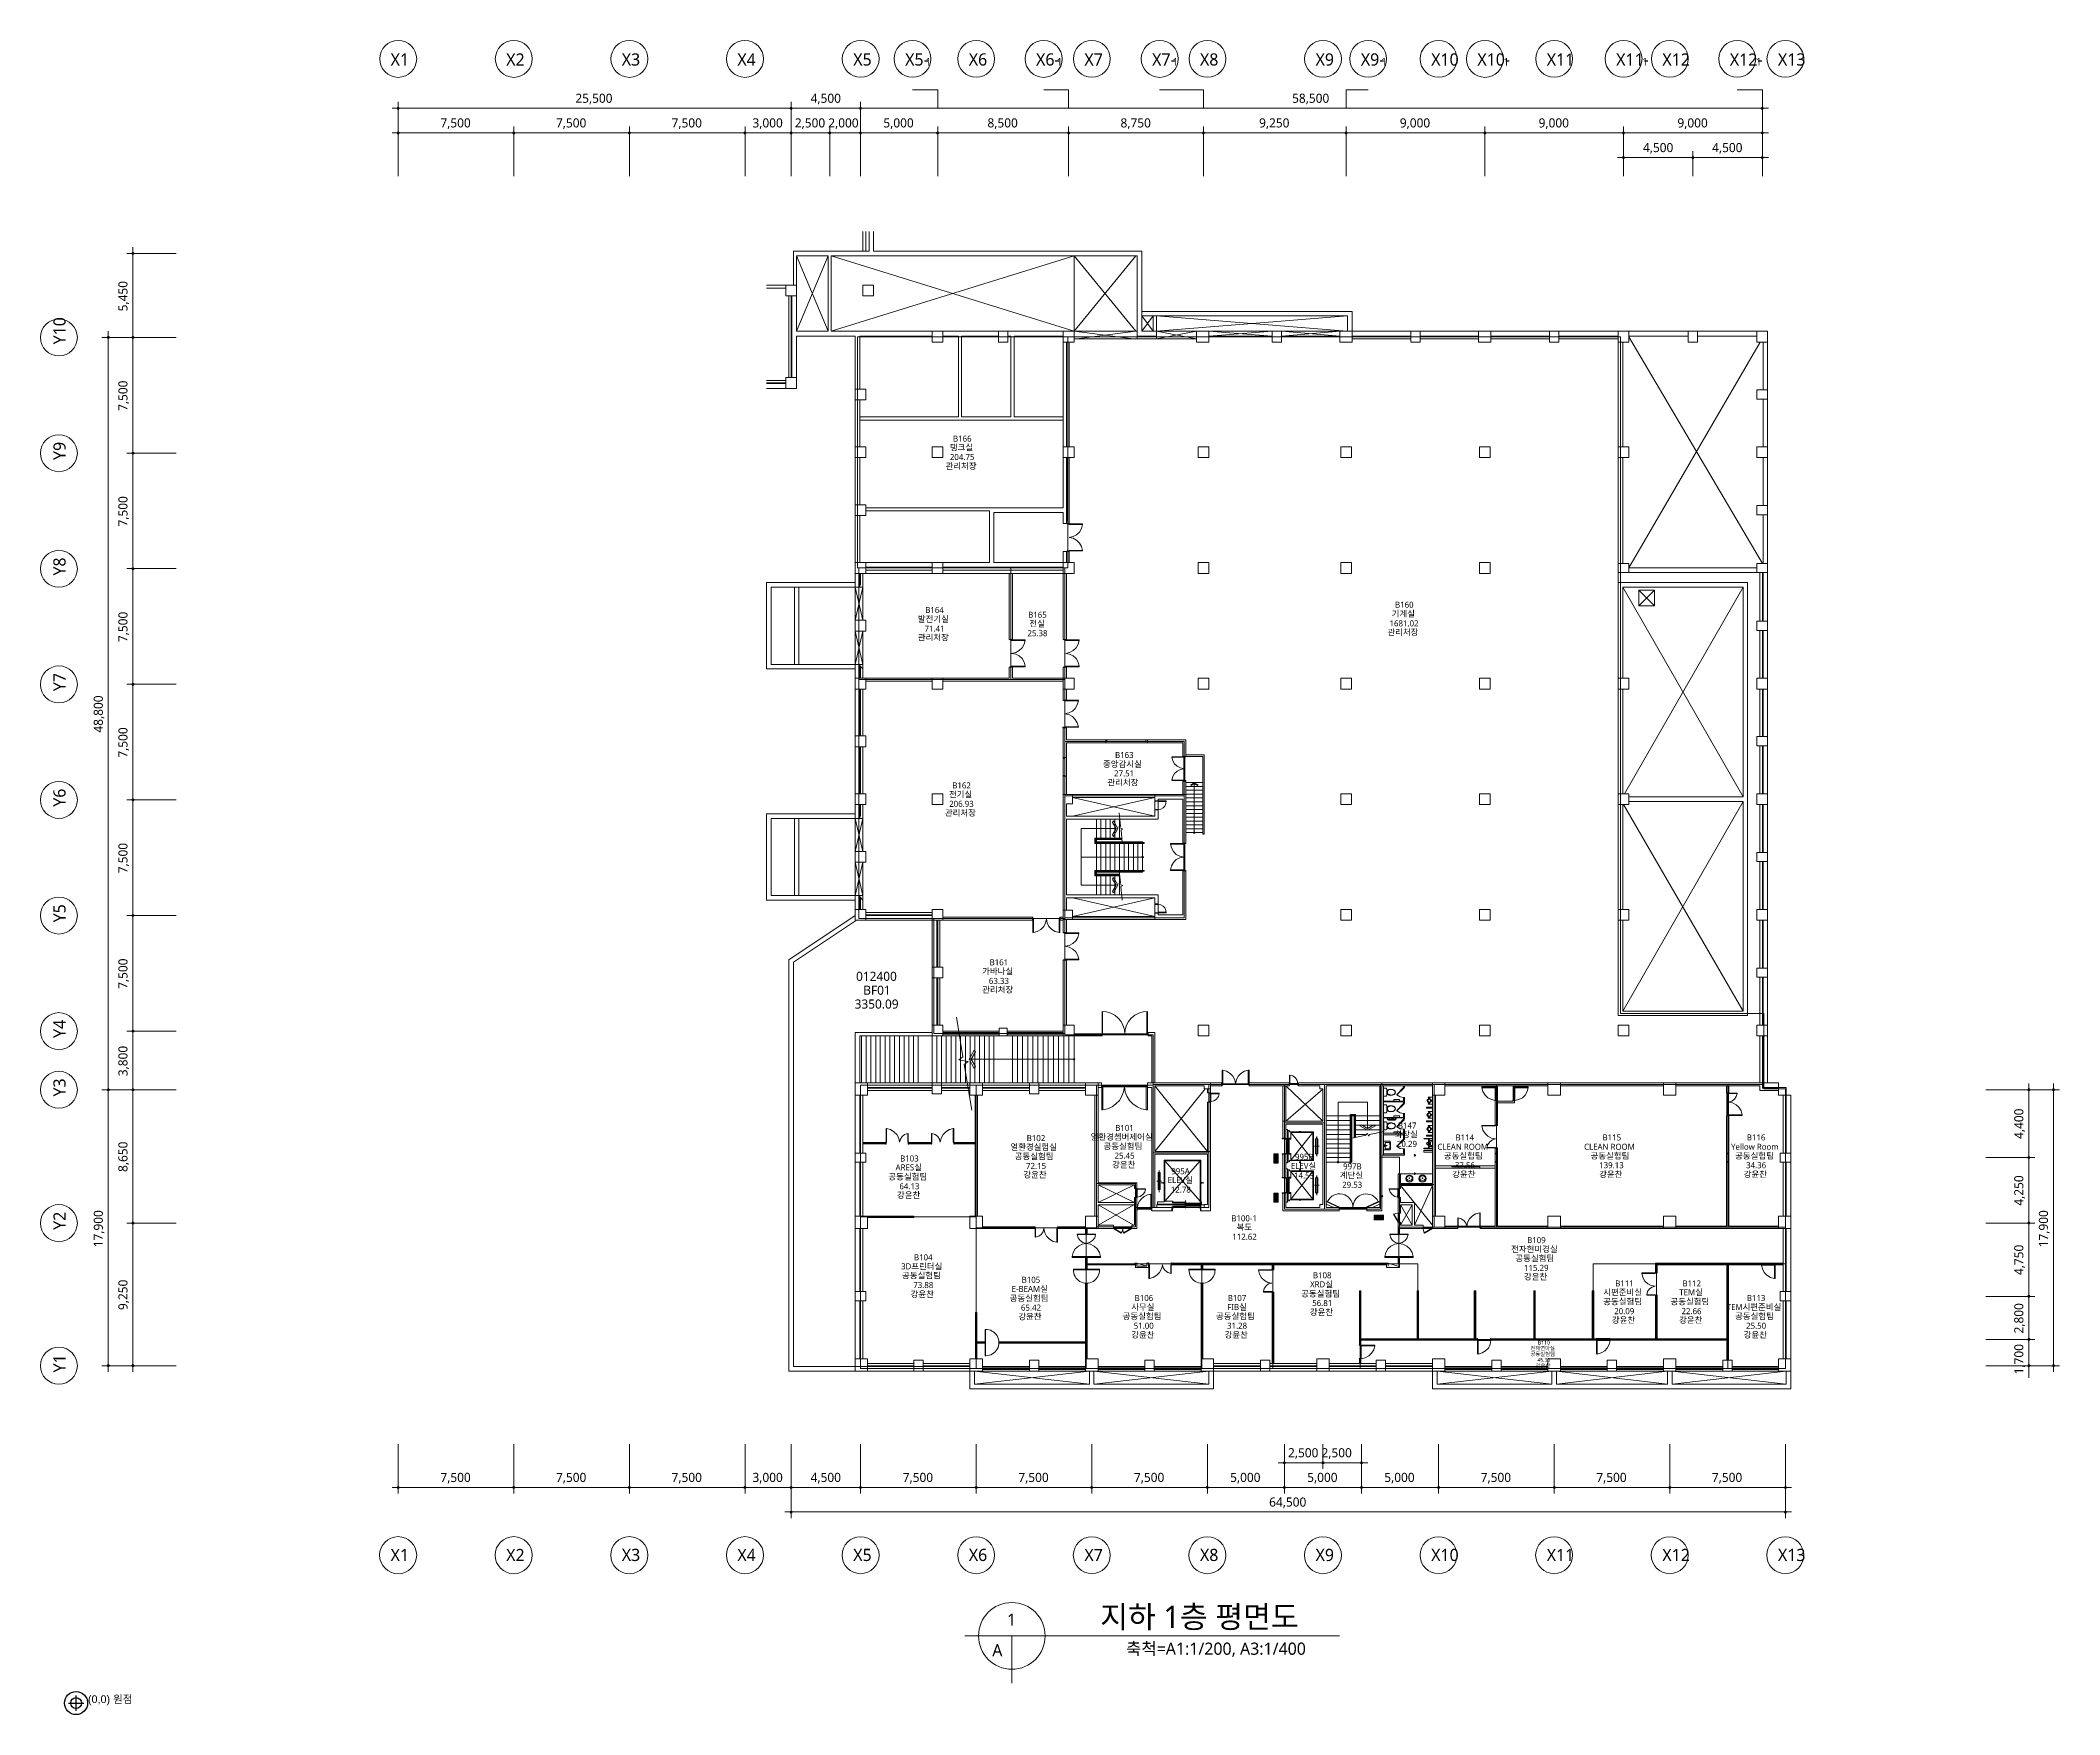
# Model space of a CAD drawing. Header units: millimetres. Extents: x -3982 to 126966, y -1911 to 106667.
import ezdxf

# ---------------------------------------------------------------- set-up
doc = ezdxf.new("R2010")
doc.units = ezdxf.units.MM
for name, color, linetype in [('PDF_문자', 7, 'Continuous'), ('PDF_솔리드 채우기', 7, 'Continuous'), ('PDF_형상', 7, 'Continuous')]:
    doc.layers.add(name, color=color, linetype=linetype)
doc.styles.add('PDF 맑은 고딕', font='malgun.ttf')
doc.styles.get("Standard").update_dxf_attribs({"font": 'arial.ttf'})

msp = doc.modelspace()

# ---------------------------------------------------------------- texts
at = {"color": 1}
msp.add_text('(0,0) 원점', height=500, dxfattribs=at).set_placement((-897, -1161))
at = {"layer": 'PDF_문자', "attachment_point": 4, "style": 'PDF 맑은 고딕'}
for s, insert, char_height in [('X1', (18730, 105424), 792), ('X2', (26227, 105424), 792), ('X3', (33723, 105424), 792), ('X4', (41219, 105424), 792), ('X5', (48731, 105424), 792), ('X5-', (52099, 105424), 792), ('1', (53422, 105281), 491), ('X6', (56226, 105424), 792), ('X6-', (60588, 105424), 792), ('1', (61927, 105281), 491), ('X7', (63723, 105424), 792), ('X7-', (68115, 105424), 792), ('1', (69439, 105281), 491), ('X8', (71219, 105424), 792), ('X9', (78715, 105424), 792), ('X9-', (81649, 105424), 792), ('1', (82972, 105281), 491), ('X10', (86212, 105424), 792), ('X10-', (89207, 105424), 792), ('1', (90898, 105281), 491), ('X11', (93707, 105424), 792), ('X11-', (98208, 105424), 792), ('1', (99900, 105281), 491), ('X12', (101203, 105424), 792), ('X12-', (105580, 105424), 792), ('1', (107271, 105281), 491), ('X13', (108699, 105424), 792), ('25,500', (30712, 102861), 591.2), ('4,500', (45968, 102861), 591.2), ('58,500', (77194, 102861), 591.2), ('7,500', (21959, 101263), 591.2), ('7,500', (29455, 101263), 591.2), ('7,500', (36951, 101263), 591.2), ('3,000', (42196, 101263), 591.2), ('2,500 2,000', (44944, 101263), 591.21), ('5,000', (50686, 101263), 591.2), ('8,500', (57438, 101263), 591.2), ('8,750', (66066, 101263), 591.2), ('9,250', (75053, 101263), 591.2), ('9,000', (84178, 101263), 591.2), ('9,000', (93179, 101263), 591.2), ('9,000', (102181, 101263), 591.2), ('4,500', (99946, 99663), 591.2), ('4,500', (104432, 99663), 591.2), ('탱크실', (55000, 80246), 390.4), ('B166', (55203, 80836), 390.4), ('관리처장', (54721, 79036), 390.4), ('204.75', (55000, 79641), 390.4), ('B164', (53402, 69724), 390.4), ('B165', (60076, 69413), 390.4), ('기계실', (83650, 69460), 390.4), ('B160', (83868, 70065), 390.4), ('관리처장', (52921, 67923), 390.4), ('발전기실', (52921, 69118), 390.4), ('71.41', (53356, 68513), 390.4), ('25.38', (60029, 68218), 390.4), ('전실', (60153, 68823), 390.4), ('관리처장', (83371, 68264), 390.4), ('1681.02', (83511, 68854), 390.4), ('B163', (65710, 60319), 390.4), ('중앙감시실', (64933, 59713), 390.4), ('27.51', (65647, 59124), 390.4), ('전기실', (54939, 57742), 390.4), ('B162', (55156, 58347), 390.4), ('관리처장', (65213, 58518), 390.4), ('관리처장', (54675, 56547), 390.4), ('206.93', (54954, 57152), 390.4), ('012400', (48917, 45965), 591.2), ('가바나실', (57096, 46273), 390.4), ('63.33', (57530, 45667), 390.4), ('B161', (57577, 46878), 390.4), ('BF01', (49382, 45065), 591.2), ('관리처장', (57096, 45078), 390.4), ('3350.09', (48824, 44165), 591.2), ('B102', (59983, 35471), 390.4), ('열환경쳄버제어실', (64126, 35533), 390.4), ('B101', (65725, 36138), 390.4), ('화장실', (83837, 35704), 390.4), ('B147', (84054, 36294), 390.4), ('B114', (87794, 35517), 390.4), ('B115', (97324, 35517), 390.4), ('B116', (106682, 35517), 390.4), ('B103', (51772, 34152), 390.4), ('열환경실험실', (58927, 34881), 390.4), ('공동실험팀', (59206, 34276), 390.4), ('공동실험팀', (64964, 34928), 390.4), ('25.45', (65678, 34338), 390.4), ('995B', (77380, 34260), 390.4), ('20.29', (83992, 35099), 390.4), ('CLEAN ROOM', (86615, 34912), 390.4), ('공동실험팀', (87034, 34307), 390.4), ('CLEAN ROOM', (96129, 34912), 390.4), ('공동실험팀', (96547, 34307), 390.4), ('Yellow Room', (105657, 34912), 390.42), ('공동실험팀', (105921, 34307), 390.4), ('공동실험팀', (51012, 32957), 390.4), ('ARES실', (51478, 33562), 390.4), ('강윤찬', (59765, 33081), 390.4), ('72.15', (59936, 33670), 390.4), ('강윤찬', (65523, 33733), 390.4), ('ELEV실', (69124, 32739), 390.4), ('995A', (69357, 33329), 390.4), ('ELEV실', (77117, 33655), 390.4), ('14.53', (77318, 33050), 390.4), ('계단실', (80282, 33050), 390.4), ('997B', (80500, 33639), 390.4), ('강윤찬', (87577, 33112), 390.4), ('37.56', (87748, 33717), 390.4), ('강윤찬', (97106, 33112), 390.4), ('139.13', (97106, 33717), 390.4), ('강윤찬', (106480, 33112), 390.4), ('34.36', (106635, 33717), 390.4), ('강윤찬', (51571, 31762), 390.4), ('64.13', (51726, 32352), 390.4), ('12.78', (69326, 32134), 390.4), ('29.53', (80438, 32444), 390.4), ('B100-1', (73252, 30272), 390.4), ('112.62', (73314, 29077), 390.4), ('복도', (73594, 29682), 390.4), ('B109', (92435, 28859), 390.4), ('B104', (52673, 27742), 390.4), ('전자현미경실', (91395, 28254), 390.4), ('공동실험팀', (91674, 27664), 390.4), ('3D프린터실', (51835, 27137), 390.4), ('공동실험팀', (51897, 26547), 390.4), ('B105', (59657, 26283), 390.4), ('XRD실', (78358, 25973), 390.4), ('B108', (78544, 26578), 390.4), ('강윤찬', (92233, 26469), 390.4), ('115.29', (92233, 27059), 390.4), ('B111', (98146, 26050), 390.4), ('B112', (102507, 26050), 390.4), ('강윤찬', (52456, 25337), 390.4), ('73.88', (52626, 25942), 390.4), ('공동실험팀', (58880, 25073), 390.4), ('E-BEAM실', (59005, 25678), 390.4), ('B106', (66982, 25104), 390.4), ('B107', (73019, 25104), 390.4), ('공동실험팀', (77784, 25368), 390.4), ('56.81', (78498, 24778), 390.4), ('시편준비실', (97370, 25461), 390.4), ('공동실험팀', (97370, 24855), 390.4), ('공동실험팀', (101731, 24855), 390.4), ('TEM실', (102305, 25461), 390.4), ('B113', (106682, 25104), 390.4), ('강윤찬', (59439, 23878), 390.4), ('65.42', (59610, 24483), 390.4), ('공동실험팀', (66206, 23909), 390.4), ('사무실', (66764, 24499), 390.4), ('공동실험팀', (72259, 23909), 390.4), ('FIB실', (72988, 24499), 390.4), ('강윤찬', (78343, 24173), 390.4), ('강윤찬', (97929, 23660), 390.4), ('20.09', (98084, 24250), 390.4), ('강윤찬', (102290, 23660), 390.4), ('22.66', (102445, 24250), 390.4), ('TEM시편준비실', (105378, 24499), 390.4), ('공동실험팀', (105921, 23909), 390.4), ('강윤찬', (66764, 22698), 390.4), ('51.00', (66920, 23304), 390.4), ('강윤찬', (72817, 22698), 390.4), ('31.28', (72973, 23304), 390.4), ('B110', (93133, 22210), 245.4), ('강윤찬', (106480, 22698), 390.4), ('25.50', (106635, 23304), 390.4), ('공동실험팀', (92652, 21465), 245.4), ('전해연마실', (92652, 21837), 245.4), ('45.30', (93102, 21092), 245.4), ('강윤찬', (92993, 20705), 245.4), ('2,500 2,500', (76930, 15018), 591.21), ('7,500', (21959, 13419), 591.2), ('7,500', (29455, 13419), 591.2), ('7,500', (36951, 13419), 591.2), ('3,000', (42196, 13419), 591.2), ('4,500', (45968, 13419), 591.2), ('7,500', (51943, 13419), 591.2), ('7,500', (59440, 13419), 591.2), ('7,500', (66936, 13419), 591.2), ('5,000', (73175, 13419), 591.2), ('5,000', (78172, 13419), 591.2), ('5,000', (83170, 13419), 591.2), ('7,500', (89423, 13419), 591.2), ('7,500', (96920, 13419), 591.2), ('7,500', (104416, 13419), 591.2), ('64,500', (75704, 11821), 591.2), ('X1', (18730, 8440), 792), ('X2', (26227, 8440), 792), ('X3', (33723, 8440), 792), ('X4', (41219, 8440), 792), ('X5', (48731, 8440), 792), ('X6', (56226, 8440), 792), ('X7', (63723, 8440), 792), ('X8', (71219, 8440), 792), ('X9', (78715, 8440), 792), ('X10', (86212, 8440), 792), ('X11', (93707, 8440), 792), ('X12', (101203, 8440), 792), ('X13', (108699, 8440), 792), ('지하 1층 평면도', (64747, 4356), 1439), ('1', (58710, 4249), 792), ('A', (57748, 2264), 792), ('축척=A1:1/200, A3:1/400', (66423, 2294), 792)]:
    msp.add_mtext(s, dxfattribs=dict(at, insert=insert, char_height=char_height))
at = {"layer": 'PDF_문자', "attachment_point": 4, "rotation": 90, "style": 'PDF 맑은 고딕'}
for s, insert, char_height in [('5,450', (1424, 89093), 591.2), ('Y10', (-2738, 86951), 792), ('7,500', (1424, 82637), 591.2), ('Y9', (-2738, 79455), 792), ('7,500', (1424, 75141), 591.2), ('Y8', (-2738, 71959), 792), ('7,500', (1424, 67644), 591.2), ('Y7', (-2738, 64462), 792), ('48,800', (-174, 61777), 591.2), ('7,500', (1424, 60148), 591.2), ('Y6', (-2738, 56967), 792), ('7,500', (1424, 52652), 591.2), ('Y5', (-2738, 49471), 792), ('7,500', (1424, 45156), 591.2), ('Y4', (-2738, 41974), 792), ('3,800', (1424, 39491), 591.2), ('Y3', (-2738, 38172), 792), ('4,400', (124373, 35425), 591.2), ('8,650', (1424, 33283), 591.2), ('4,250', (124373, 31094), 591.2), ('Y2', (-2738, 29527), 792), ('17,900', (-174, 28394), 591.2), ('17,900', (125971, 28394), 591.2), ('4,750', (124373, 26594), 591.2), ('9,250', (1424, 24328), 591.2), ('2,800', (124373, 22807), 591.2), ('Y1', (-2738, 20278), 792), ('1,700', (124373, 20154), 591.2)]:
    msp.add_mtext(s, dxfattribs=dict(at, insert=insert, char_height=char_height))

# ---------------------------------------------------------------- linework, layer by layer
at = {"color": 1}
for p, q in [((-2167, -1161), (-1167, -1161)), ((-1667, -1661), (-1667, -661))]:
    msp.add_line(p, q, dxfattribs=at)
for radius in [750, 350]:
    msp.add_circle((-1667, -1161), radius, dxfattribs=at)
at = {"layer": 'PDF_솔리드 채우기', "transparency": 33554559}
for points in [[(19150, 102331), (19119, 102269), (19212, 102269)], [(19119, 102269), (19150, 102192), (19212, 102269)], [(19212, 102362), (19150, 102331), (19212, 102269)], [(19150, 102192), (19212, 102161), (19212, 102269)], [(19289, 102331), (19212, 102362), (19212, 102269)], [(19320, 102269), (19289, 102331), (19212, 102269)], [(19212, 102161), (19289, 102192), (19212, 102269)], [(19289, 102192), (19320, 102269), (19212, 102269)], [(44633, 102331), (44602, 102269), (44711, 102269)], [(44633, 102331), (44602, 102269), (44711, 102269)], [(44602, 102269), (44633, 102192), (44711, 102269)], [(44602, 102269), (44633, 102192), (44711, 102269)], [(44711, 102362), (44633, 102331), (44711, 102269)], [(44711, 102362), (44633, 102331), (44711, 102269)], [(44633, 102192), (44711, 102161), (44711, 102269)], [(44633, 102192), (44711, 102161), (44711, 102269)], [(44773, 102331), (44711, 102362), (44711, 102269)], [(44773, 102331), (44711, 102362), (44711, 102269)], [(44804, 102269), (44773, 102331), (44711, 102269)], [(44804, 102269), (44773, 102331), (44711, 102269)], [(44711, 102161), (44773, 102192), (44711, 102269)], [(44773, 102192), (44804, 102269), (44711, 102269)], [(44711, 102161), (44773, 102192), (44711, 102269)], [(44773, 102192), (44804, 102269), (44711, 102269)], [(49134, 102331), (49103, 102269), (49212, 102269)], [(49134, 102331), (49103, 102269), (49212, 102269)], [(49103, 102269), (49134, 102192), (49212, 102269)], [(49103, 102269), (49134, 102192), (49212, 102269)], [(49212, 102362), (49134, 102331), (49212, 102269)], [(49212, 102362), (49134, 102331), (49212, 102269)], [(49134, 102192), (49212, 102161), (49212, 102269)], [(49134, 102192), (49212, 102161), (49212, 102269)], [(49274, 102331), (49212, 102362), (49212, 102269)], [(49274, 102331), (49212, 102362), (49212, 102269)], [(49305, 102269), (49274, 102331), (49212, 102269)], [(49305, 102269), (49274, 102331), (49212, 102269)], [(49212, 102161), (49274, 102192), (49212, 102269)], [(49274, 102192), (49305, 102269), (49212, 102269)], [(49212, 102161), (49274, 102192), (49212, 102269)], [(49274, 102192), (49305, 102269), (49212, 102269)], [(107613, 102331), (107582, 102269), (107691, 102269)], [(107582, 102269), (107613, 102192), (107691, 102269)], [(107691, 102362), (107613, 102331), (107691, 102269)], [(107613, 102192), (107691, 102161), (107691, 102269)], [(107753, 102331), (107691, 102362), (107691, 102269)], [(107784, 102269), (107753, 102331), (107691, 102269)], [(107691, 102161), (107753, 102192), (107691, 102269)], [(107753, 102192), (107784, 102269), (107691, 102269)], [(19150, 100733), (19119, 100671), (19212, 100671)], [(19119, 100671), (19150, 100593), (19212, 100671)], [(19212, 100764), (19150, 100733), (19212, 100671)], [(19150, 100593), (19212, 100562), (19212, 100671)], [(19289, 100733), (19212, 100764), (19212, 100671)], [(19320, 100671), (19289, 100733), (19212, 100671)], [(19212, 100562), (19289, 100593), (19212, 100671)], [(19289, 100593), (19320, 100671), (19212, 100671)], [(26646, 100733), (26615, 100671), (26723, 100671)], [(26646, 100733), (26615, 100671), (26723, 100671)], [(26615, 100671), (26646, 100593), (26723, 100671)], [(26615, 100671), (26646, 100593), (26723, 100671)], [(26723, 100764), (26646, 100733), (26723, 100671)], [(26723, 100764), (26646, 100733), (26723, 100671)], [(26646, 100593), (26723, 100562), (26723, 100671)], [(26646, 100593), (26723, 100562), (26723, 100671)], [(26785, 100733), (26723, 100764), (26723, 100671)], [(26785, 100733), (26723, 100764), (26723, 100671)], [(26816, 100671), (26785, 100733), (26723, 100671)], [(26816, 100671), (26785, 100733), (26723, 100671)], [(26723, 100562), (26785, 100593), (26723, 100671)], [(26785, 100593), (26816, 100671), (26723, 100671)], [(26723, 100562), (26785, 100593), (26723, 100671)], [(26785, 100593), (26816, 100671), (26723, 100671)], [(34142, 100733), (34111, 100671), (34219, 100671)], [(34142, 100733), (34111, 100671), (34219, 100671)], [(34111, 100671), (34142, 100593), (34219, 100671)], [(34111, 100671), (34142, 100593), (34219, 100671)], [(34219, 100764), (34142, 100733), (34219, 100671)], [(34219, 100764), (34142, 100733), (34219, 100671)], [(34142, 100593), (34219, 100562), (34219, 100671)], [(34142, 100593), (34219, 100562), (34219, 100671)], [(34282, 100733), (34219, 100764), (34219, 100671)], [(34282, 100733), (34219, 100764), (34219, 100671)], [(34313, 100671), (34282, 100733), (34219, 100671)], [(34313, 100671), (34282, 100733), (34219, 100671)], [(34219, 100562), (34282, 100593), (34219, 100671)], [(34282, 100593), (34313, 100671), (34219, 100671)], [(34219, 100562), (34282, 100593), (34219, 100671)], [(34282, 100593), (34313, 100671), (34219, 100671)], [(41638, 100733), (41607, 100671), (41716, 100671)], [(41638, 100733), (41607, 100671), (41716, 100671)], [(41607, 100671), (41638, 100593), (41716, 100671)], [(41607, 100671), (41638, 100593), (41716, 100671)], [(41716, 100764), (41638, 100733), (41716, 100671)], [(41716, 100764), (41638, 100733), (41716, 100671)], [(41638, 100593), (41716, 100562), (41716, 100671)], [(41638, 100593), (41716, 100562), (41716, 100671)], [(41778, 100733), (41716, 100764), (41716, 100671)], [(41778, 100733), (41716, 100764), (41716, 100671)], [(41809, 100671), (41778, 100733), (41716, 100671)], [(41809, 100671), (41778, 100733), (41716, 100671)], [(41716, 100562), (41778, 100593), (41716, 100671)], [(41778, 100593), (41809, 100671), (41716, 100671)], [(41716, 100562), (41778, 100593), (41716, 100671)], [(41778, 100593), (41809, 100671), (41716, 100671)], [(44633, 100733), (44602, 100671), (44711, 100671)], [(44633, 100733), (44602, 100671), (44711, 100671)], [(44602, 100671), (44633, 100593), (44711, 100671)], [(44602, 100671), (44633, 100593), (44711, 100671)], [(44711, 100764), (44633, 100733), (44711, 100671)], [(44711, 100764), (44633, 100733), (44711, 100671)], [(44633, 100593), (44711, 100562), (44711, 100671)], [(44633, 100593), (44711, 100562), (44711, 100671)], [(44773, 100733), (44711, 100764), (44711, 100671)], [(44773, 100733), (44711, 100764), (44711, 100671)], [(44804, 100671), (44773, 100733), (44711, 100671)], [(44804, 100671), (44773, 100733), (44711, 100671)], [(44711, 100562), (44773, 100593), (44711, 100671)], [(44773, 100593), (44804, 100671), (44711, 100671)], [(44711, 100562), (44773, 100593), (44711, 100671)], [(44773, 100593), (44804, 100671), (44711, 100671)], [(47132, 100733), (47101, 100671), (47210, 100671)], [(47132, 100733), (47101, 100671), (47210, 100671)], [(47101, 100671), (47132, 100593), (47210, 100671)], [(47101, 100671), (47132, 100593), (47210, 100671)], [(47210, 100764), (47132, 100733), (47210, 100671)], [(47210, 100764), (47132, 100733), (47210, 100671)], [(47132, 100593), (47210, 100562), (47210, 100671)], [(47132, 100593), (47210, 100562), (47210, 100671)], [(47272, 100733), (47210, 100764), (47210, 100671)], [(47272, 100733), (47210, 100764), (47210, 100671)], [(47303, 100671), (47272, 100733), (47210, 100671)], [(47303, 100671), (47272, 100733), (47210, 100671)], [(47210, 100562), (47272, 100593), (47210, 100671)], [(47272, 100593), (47303, 100671), (47210, 100671)], [(47210, 100562), (47272, 100593), (47210, 100671)], [(47272, 100593), (47303, 100671), (47210, 100671)], [(49134, 100733), (49103, 100671), (49212, 100671)], [(49134, 100733), (49103, 100671), (49212, 100671)], [(49103, 100671), (49134, 100593), (49212, 100671)], [(49103, 100671), (49134, 100593), (49212, 100671)], [(49212, 100764), (49134, 100733), (49212, 100671)], [(49212, 100764), (49134, 100733), (49212, 100671)], [(49134, 100593), (49212, 100562), (49212, 100671)], [(49134, 100593), (49212, 100562), (49212, 100671)], [(49274, 100733), (49212, 100764), (49212, 100671)], [(49274, 100733), (49212, 100764), (49212, 100671)], [(49305, 100671), (49274, 100733), (49212, 100671)], [(49305, 100671), (49274, 100733), (49212, 100671)], [(49212, 100562), (49274, 100593), (49212, 100671)], [(49274, 100593), (49305, 100671), (49212, 100671)], [(49212, 100562), (49274, 100593), (49212, 100671)], [(49274, 100593), (49305, 100671), (49212, 100671)], [(54131, 100733), (54100, 100671), (54209, 100671)], [(54131, 100733), (54100, 100671), (54209, 100671)], [(54100, 100671), (54131, 100593), (54209, 100671)], [(54100, 100671), (54131, 100593), (54209, 100671)], [(54209, 100764), (54131, 100733), (54209, 100671)], [(54209, 100764), (54131, 100733), (54209, 100671)], [(54131, 100593), (54209, 100562), (54209, 100671)], [(54131, 100593), (54209, 100562), (54209, 100671)], [(54271, 100733), (54209, 100764), (54209, 100671)], [(54271, 100733), (54209, 100764), (54209, 100671)], [(54302, 100671), (54271, 100733), (54209, 100671)], [(54302, 100671), (54271, 100733), (54209, 100671)], [(54209, 100562), (54271, 100593), (54209, 100671)], [(54271, 100593), (54302, 100671), (54209, 100671)], [(54209, 100562), (54271, 100593), (54209, 100671)], [(54271, 100593), (54302, 100671), (54209, 100671)], [(62636, 100733), (62605, 100671), (62698, 100671)], [(62636, 100733), (62605, 100671), (62698, 100671)], [(62605, 100671), (62636, 100593), (62698, 100671)], [(62605, 100671), (62636, 100593), (62698, 100671)], [(62698, 100764), (62636, 100733), (62698, 100671)], [(62698, 100764), (62636, 100733), (62698, 100671)], [(62636, 100593), (62698, 100562), (62698, 100671)], [(62636, 100593), (62698, 100562), (62698, 100671)], [(62776, 100733), (62698, 100764), (62698, 100671)], [(62776, 100733), (62698, 100764), (62698, 100671)], [(62807, 100671), (62776, 100733), (62698, 100671)], [(62807, 100671), (62776, 100733), (62698, 100671)], [(62698, 100562), (62776, 100593), (62698, 100671)], [(62776, 100593), (62807, 100671), (62698, 100671)], [(62698, 100562), (62776, 100593), (62698, 100671)], [(62776, 100593), (62807, 100671), (62698, 100671)], [(71374, 100733), (71343, 100671), (71452, 100671)], [(71374, 100733), (71343, 100671), (71452, 100671)], [(71343, 100671), (71374, 100593), (71452, 100671)], [(71343, 100671), (71374, 100593), (71452, 100671)], [(71452, 100764), (71374, 100733), (71452, 100671)], [(71452, 100764), (71374, 100733), (71452, 100671)], [(71374, 100593), (71452, 100562), (71452, 100671)], [(71374, 100593), (71452, 100562), (71452, 100671)], [(71514, 100733), (71452, 100764), (71452, 100671)], [(71514, 100733), (71452, 100764), (71452, 100671)], [(71545, 100671), (71514, 100733), (71452, 100671)], [(71545, 100671), (71514, 100733), (71452, 100671)], [(71452, 100562), (71514, 100593), (71452, 100671)], [(71514, 100593), (71545, 100671), (71452, 100671)], [(71452, 100562), (71514, 100593), (71452, 100671)], [(71514, 100593), (71545, 100671), (71452, 100671)], [(80624, 100733), (80593, 100671), (80702, 100671)], [(80624, 100733), (80593, 100671), (80702, 100671)], [(80593, 100671), (80624, 100593), (80702, 100671)], [(80593, 100671), (80624, 100593), (80702, 100671)], [(80702, 100764), (80624, 100733), (80702, 100671)], [(80702, 100764), (80624, 100733), (80702, 100671)], [(80624, 100593), (80702, 100562), (80702, 100671)], [(80624, 100593), (80702, 100562), (80702, 100671)], [(80764, 100733), (80702, 100764), (80702, 100671)], [(80764, 100733), (80702, 100764), (80702, 100671)], [(80795, 100671), (80764, 100733), (80702, 100671)], [(80795, 100671), (80764, 100733), (80702, 100671)], [(80702, 100562), (80764, 100593), (80702, 100671)], [(80764, 100593), (80795, 100671), (80702, 100671)], [(80702, 100562), (80764, 100593), (80702, 100671)], [(80764, 100593), (80795, 100671), (80702, 100671)], [(89626, 100733), (89594, 100671), (89688, 100671)], [(89626, 100733), (89594, 100671), (89688, 100671)], [(89594, 100671), (89626, 100593), (89688, 100671)], [(89594, 100671), (89626, 100593), (89688, 100671)], [(89688, 100764), (89626, 100733), (89688, 100671)], [(89688, 100764), (89626, 100733), (89688, 100671)], [(89626, 100593), (89688, 100562), (89688, 100671)], [(89626, 100593), (89688, 100562), (89688, 100671)], [(89765, 100733), (89688, 100764), (89688, 100671)], [(89765, 100733), (89688, 100764), (89688, 100671)], [(89796, 100671), (89765, 100733), (89688, 100671)], [(89796, 100671), (89765, 100733), (89688, 100671)], [(89688, 100562), (89765, 100593), (89688, 100671)], [(89765, 100593), (89796, 100671), (89688, 100671)], [(89688, 100562), (89765, 100593), (89688, 100671)], [(89765, 100593), (89796, 100671), (89688, 100671)], [(98612, 100733), (98581, 100671), (98689, 100671)], [(98612, 100733), (98581, 100671), (98689, 100671)], [(98581, 100671), (98612, 100593), (98689, 100671)], [(98581, 100671), (98612, 100593), (98689, 100671)], [(98689, 100764), (98612, 100733), (98689, 100671)], [(98689, 100764), (98612, 100733), (98689, 100671)], [(98612, 100593), (98689, 100562), (98689, 100671)], [(98612, 100593), (98689, 100562), (98689, 100671)], [(98751, 100733), (98689, 100764), (98689, 100671)], [(98751, 100733), (98689, 100764), (98689, 100671)], [(98782, 100671), (98751, 100733), (98689, 100671)], [(98782, 100671), (98751, 100733), (98689, 100671)], [(98689, 100562), (98751, 100593), (98689, 100671)], [(98751, 100593), (98782, 100671), (98689, 100671)], [(98689, 100562), (98751, 100593), (98689, 100671)], [(98751, 100593), (98782, 100671), (98689, 100671)], [(107613, 100733), (107582, 100671), (107691, 100671)], [(107582, 100671), (107613, 100593), (107691, 100671)], [(107691, 100764), (107613, 100733), (107691, 100671)], [(107613, 100593), (107691, 100562), (107691, 100671)], [(107753, 100733), (107691, 100764), (107691, 100671)], [(107784, 100671), (107753, 100733), (107691, 100671)], [(107691, 100562), (107753, 100593), (107691, 100671)], [(107753, 100593), (107784, 100671), (107691, 100671)], [(98612, 99134), (98581, 99072), (98689, 99072)], [(98581, 99072), (98612, 98994), (98689, 99072)], [(98689, 99165), (98612, 99134), (98689, 99072)], [(98612, 98994), (98689, 98963), (98689, 99072)], [(98751, 99134), (98689, 99165), (98689, 99072)], [(98782, 99072), (98751, 99134), (98689, 99072)], [(98689, 98963), (98751, 98994), (98689, 99072)], [(98751, 98994), (98782, 99072), (98689, 99072)], [(103112, 99134), (103081, 99072), (103190, 99072)], [(103112, 99134), (103081, 99072), (103190, 99072)], [(103081, 99072), (103112, 98994), (103190, 99072)], [(103081, 99072), (103112, 98994), (103190, 99072)], [(103190, 99165), (103112, 99134), (103190, 99072)], [(103190, 99165), (103112, 99134), (103190, 99072)], [(103112, 98994), (103190, 98963), (103190, 99072)], [(103112, 98994), (103190, 98963), (103190, 99072)], [(103252, 99134), (103190, 99165), (103190, 99072)], [(103252, 99134), (103190, 99165), (103190, 99072)], [(103283, 99072), (103252, 99134), (103190, 99072)], [(103283, 99072), (103252, 99134), (103190, 99072)], [(103190, 98963), (103252, 98994), (103190, 99072)], [(103252, 98994), (103283, 99072), (103190, 99072)], [(103190, 98963), (103252, 98994), (103190, 99072)], [(103252, 98994), (103283, 99072), (103190, 99072)], [(107613, 99134), (107582, 99072), (107691, 99072)], [(107582, 99072), (107613, 98994), (107691, 99072)], [(107691, 99165), (107613, 99134), (107691, 99072)], [(107613, 98994), (107691, 98963), (107691, 99072)], [(107753, 99134), (107691, 99165), (107691, 99072)], [(107784, 99072), (107753, 99134), (107691, 99072)], [(107691, 98963), (107753, 98994), (107691, 99072)], [(107753, 98994), (107784, 99072), (107691, 99072)], [(1954, 92926), (1922, 92849), (2016, 92849)], [(1922, 92849), (1954, 92771), (2016, 92849)], [(2016, 92942), (1954, 92926), (2016, 92849)], [(1954, 92771), (2016, 92755), (2016, 92849)], [(2093, 92926), (2016, 92942), (2016, 92849)], [(2124, 92849), (2093, 92926), (2016, 92849)], [(2016, 92755), (2093, 92771), (2016, 92849)], [(2093, 92771), (2124, 92849), (2016, 92849)], [(355, 87479), (324, 87401), (417, 87401)], [(324, 87401), (355, 87323), (417, 87401)], [(417, 87494), (355, 87479), (417, 87401)], [(355, 87323), (417, 87308), (417, 87401)], [(495, 87479), (417, 87494), (417, 87401)], [(526, 87401), (495, 87479), (417, 87401)], [(417, 87308), (495, 87323), (417, 87401)], [(495, 87323), (526, 87401), (417, 87401)], [(1954, 87479), (1922, 87401), (2016, 87401)], [(1954, 87479), (1922, 87401), (2016, 87401)], [(1922, 87401), (1954, 87323), (2016, 87401)], [(1922, 87401), (1954, 87323), (2016, 87401)], [(2016, 87494), (1954, 87479), (2016, 87401)], [(2016, 87494), (1954, 87479), (2016, 87401)], [(1954, 87323), (2016, 87308), (2016, 87401)], [(1954, 87323), (2016, 87308), (2016, 87401)], [(2093, 87479), (2016, 87494), (2016, 87401)], [(2093, 87479), (2016, 87494), (2016, 87401)], [(2124, 87401), (2093, 87479), (2016, 87401)], [(2124, 87401), (2093, 87479), (2016, 87401)], [(2016, 87308), (2093, 87323), (2016, 87401)], [(2093, 87323), (2124, 87401), (2016, 87401)], [(2016, 87308), (2093, 87323), (2016, 87401)], [(2093, 87323), (2124, 87401), (2016, 87401)], [(1954, 79967), (1922, 79905), (2016, 79905)], [(1954, 79967), (1922, 79905), (2016, 79905)], [(1922, 79905), (1954, 79827), (2016, 79905)], [(1922, 79905), (1954, 79827), (2016, 79905)], [(2016, 79998), (1954, 79967), (2016, 79905)], [(2016, 79998), (1954, 79967), (2016, 79905)], [(1954, 79827), (2016, 79796), (2016, 79905)], [(1954, 79827), (2016, 79796), (2016, 79905)], [(2093, 79967), (2016, 79998), (2016, 79905)], [(2093, 79967), (2016, 79998), (2016, 79905)], [(2124, 79905), (2093, 79967), (2016, 79905)], [(2124, 79905), (2093, 79967), (2016, 79905)], [(2016, 79796), (2093, 79827), (2016, 79905)], [(2093, 79827), (2124, 79905), (2016, 79905)], [(2016, 79796), (2093, 79827), (2016, 79905)], [(2093, 79827), (2124, 79905), (2016, 79905)], [(1954, 72471), (1922, 72409), (2016, 72409)], [(1954, 72471), (1922, 72409), (2016, 72409)], [(1922, 72409), (1954, 72331), (2016, 72409)], [(1922, 72409), (1954, 72331), (2016, 72409)], [(2016, 72502), (1954, 72471), (2016, 72409)], [(2016, 72502), (1954, 72471), (2016, 72409)], [(1954, 72331), (2016, 72300), (2016, 72409)], [(1954, 72331), (2016, 72300), (2016, 72409)], [(2093, 72471), (2016, 72502), (2016, 72409)], [(2093, 72471), (2016, 72502), (2016, 72409)], [(2124, 72409), (2093, 72471), (2016, 72409)], [(2124, 72409), (2093, 72471), (2016, 72409)], [(2016, 72300), (2093, 72331), (2016, 72409)], [(2093, 72331), (2124, 72409), (2016, 72409)], [(2016, 72300), (2093, 72331), (2016, 72409)], [(2093, 72331), (2124, 72409), (2016, 72409)], [(1954, 64975), (1922, 64913), (2016, 64913)], [(1954, 64975), (1922, 64913), (2016, 64913)], [(1922, 64913), (1954, 64835), (2016, 64913)], [(1922, 64913), (1954, 64835), (2016, 64913)], [(2016, 65006), (1954, 64975), (2016, 64913)], [(2016, 65006), (1954, 64975), (2016, 64913)], [(1954, 64835), (2016, 64804), (2016, 64913)], [(1954, 64835), (2016, 64804), (2016, 64913)], [(2093, 64975), (2016, 65006), (2016, 64913)], [(2093, 64975), (2016, 65006), (2016, 64913)], [(2124, 64913), (2093, 64975), (2016, 64913)], [(2124, 64913), (2093, 64975), (2016, 64913)], [(2016, 64804), (2093, 64835), (2016, 64913)], [(2093, 64835), (2124, 64913), (2016, 64913)], [(2016, 64804), (2093, 64835), (2016, 64913)], [(2093, 64835), (2124, 64913), (2016, 64913)], [(1954, 57479), (1922, 57417), (2016, 57417)], [(1954, 57479), (1922, 57417), (2016, 57417)], [(1922, 57417), (1954, 57339), (2016, 57417)], [(1922, 57417), (1954, 57339), (2016, 57417)], [(2016, 57510), (1954, 57479), (2016, 57417)], [(2016, 57510), (1954, 57479), (2016, 57417)], [(1954, 57339), (2016, 57308), (2016, 57417)], [(1954, 57339), (2016, 57308), (2016, 57417)], [(2093, 57479), (2016, 57510), (2016, 57417)], [(2093, 57479), (2016, 57510), (2016, 57417)], [(2124, 57417), (2093, 57479), (2016, 57417)], [(2124, 57417), (2093, 57479), (2016, 57417)], [(2016, 57308), (2093, 57339), (2016, 57417)], [(2093, 57339), (2124, 57417), (2016, 57417)], [(2016, 57308), (2093, 57339), (2016, 57417)], [(2093, 57339), (2124, 57417), (2016, 57417)], [(1954, 49983), (1922, 49905), (2016, 49905)], [(1954, 49983), (1922, 49905), (2016, 49905)], [(1922, 49905), (1954, 49843), (2016, 49905)], [(1922, 49905), (1954, 49843), (2016, 49905)], [(2016, 50014), (1954, 49983), (2016, 49905)], [(2016, 50014), (1954, 49983), (2016, 49905)], [(1954, 49843), (2016, 49812), (2016, 49905)], [(1954, 49843), (2016, 49812), (2016, 49905)], [(2093, 49983), (2016, 50014), (2016, 49905)], [(2093, 49983), (2016, 50014), (2016, 49905)], [(2124, 49905), (2093, 49983), (2016, 49905)], [(2124, 49905), (2093, 49983), (2016, 49905)], [(2016, 49812), (2093, 49843), (2016, 49905)], [(2093, 49843), (2124, 49905), (2016, 49905)], [(2016, 49812), (2093, 49843), (2016, 49905)], [(2093, 49843), (2124, 49905), (2016, 49905)], [(1954, 42486), (1922, 42409), (2016, 42409)], [(1954, 42486), (1922, 42409), (2016, 42409)], [(1922, 42409), (1954, 42347), (2016, 42409)], [(1922, 42409), (1954, 42347), (2016, 42409)], [(2016, 42517), (1954, 42486), (2016, 42409)], [(2016, 42517), (1954, 42486), (2016, 42409)], [(1954, 42347), (2016, 42316), (2016, 42409)], [(1954, 42347), (2016, 42316), (2016, 42409)], [(2093, 42486), (2016, 42517), (2016, 42409)], [(2093, 42486), (2016, 42517), (2016, 42409)], [(2124, 42409), (2093, 42486), (2016, 42409)], [(2124, 42409), (2093, 42486), (2016, 42409)], [(2016, 42316), (2093, 42347), (2016, 42409)], [(2093, 42347), (2124, 42409), (2016, 42409)], [(2016, 42316), (2093, 42347), (2016, 42409)], [(2093, 42347), (2124, 42409), (2016, 42409)], [(355, 38684), (324, 38606), (417, 38606)], [(355, 38684), (324, 38606), (417, 38606)], [(324, 38606), (355, 38544), (417, 38606)], [(324, 38606), (355, 38544), (417, 38606)], [(417, 38715), (355, 38684), (417, 38606)], [(417, 38715), (355, 38684), (417, 38606)], [(355, 38544), (417, 38513), (417, 38606)], [(355, 38544), (417, 38513), (417, 38606)], [(495, 38684), (417, 38715), (417, 38606)], [(495, 38684), (417, 38715), (417, 38606)], [(526, 38606), (495, 38684), (417, 38606)], [(526, 38606), (495, 38684), (417, 38606)], [(417, 38513), (495, 38544), (417, 38606)], [(495, 38544), (526, 38606), (417, 38606)], [(417, 38513), (495, 38544), (417, 38606)], [(495, 38544), (526, 38606), (417, 38606)], [(1954, 38684), (1922, 38606), (2016, 38606)], [(1954, 38684), (1922, 38606), (2016, 38606)], [(1922, 38606), (1954, 38544), (2016, 38606)], [(1922, 38606), (1954, 38544), (2016, 38606)], [(2016, 38715), (1954, 38684), (2016, 38606)], [(2016, 38715), (1954, 38684), (2016, 38606)], [(1954, 38544), (2016, 38513), (2016, 38606)], [(1954, 38544), (2016, 38513), (2016, 38606)], [(2093, 38684), (2016, 38715), (2016, 38606)], [(2093, 38684), (2016, 38715), (2016, 38606)], [(2124, 38606), (2093, 38684), (2016, 38606)], [(2124, 38606), (2093, 38684), (2016, 38606)], [(2016, 38513), (2093, 38544), (2016, 38606)], [(2093, 38544), (2124, 38606), (2016, 38606)], [(2016, 38513), (2093, 38544), (2016, 38606)], [(2093, 38544), (2124, 38606), (2016, 38606)], [(124902, 38684), (124871, 38606), (124964, 38606)], [(124871, 38606), (124902, 38544), (124964, 38606)], [(124964, 38715), (124902, 38684), (124964, 38606)], [(124902, 38544), (124964, 38513), (124964, 38606)], [(125042, 38684), (124964, 38715), (124964, 38606)], [(125073, 38606), (125042, 38684), (124964, 38606)], [(124964, 38513), (125042, 38544), (124964, 38606)], [(125042, 38544), (125073, 38606), (124964, 38606)], [(126501, 38684), (126470, 38606), (126578, 38606)], [(126470, 38606), (126501, 38544), (126578, 38606)], [(126578, 38715), (126501, 38684), (126578, 38606)], [(126501, 38544), (126578, 38513), (126578, 38606)], [(126641, 38684), (126578, 38715), (126578, 38606)], [(126672, 38606), (126641, 38684), (126578, 38606)], [(126578, 38513), (126641, 38544), (126578, 38606)], [(126641, 38544), (126672, 38606), (126578, 38606)], [(124902, 34292), (124871, 34214), (124964, 34214)], [(124902, 34292), (124871, 34214), (124964, 34214)], [(124871, 34214), (124902, 34152), (124964, 34214)], [(124871, 34214), (124902, 34152), (124964, 34214)], [(124964, 34323), (124902, 34292), (124964, 34214)], [(124964, 34323), (124902, 34292), (124964, 34214)], [(124902, 34152), (124964, 34121), (124964, 34214)], [(124902, 34152), (124964, 34121), (124964, 34214)], [(125042, 34292), (124964, 34323), (124964, 34214)], [(125042, 34292), (124964, 34323), (124964, 34214)], [(125073, 34214), (125042, 34292), (124964, 34214)], [(125073, 34214), (125042, 34292), (124964, 34214)], [(124964, 34121), (125042, 34152), (124964, 34214)], [(125042, 34152), (125073, 34214), (124964, 34214)], [(124964, 34121), (125042, 34152), (124964, 34214)], [(125042, 34152), (125073, 34214), (124964, 34214)], [(1954, 30039), (1922, 29962), (2016, 29962)], [(1954, 30039), (1922, 29962), (2016, 29962)], [(1922, 29962), (1954, 29900), (2016, 29962)], [(1922, 29962), (1954, 29900), (2016, 29962)], [(2016, 30071), (1954, 30039), (2016, 29962)], [(2016, 30071), (1954, 30039), (2016, 29962)], [(1954, 29900), (2016, 29869), (2016, 29962)], [(1954, 29900), (2016, 29869), (2016, 29962)], [(2093, 30039), (2016, 30071), (2016, 29962)], [(2093, 30039), (2016, 30071), (2016, 29962)], [(2124, 29962), (2093, 30039), (2016, 29962)], [(2124, 29962), (2093, 30039), (2016, 29962)], [(2016, 29869), (2093, 29900), (2016, 29962)], [(2093, 29900), (2124, 29962), (2016, 29962)], [(2016, 29869), (2093, 29900), (2016, 29962)], [(2093, 29900), (2124, 29962), (2016, 29962)], [(124902, 30039), (124871, 29962), (124964, 29962)], [(124902, 30039), (124871, 29962), (124964, 29962)], [(124871, 29962), (124902, 29900), (124964, 29962)], [(124871, 29962), (124902, 29900), (124964, 29962)], [(124964, 30071), (124902, 30039), (124964, 29962)], [(124964, 30071), (124902, 30039), (124964, 29962)], [(124902, 29900), (124964, 29869), (124964, 29962)], [(124902, 29900), (124964, 29869), (124964, 29962)], [(125042, 30039), (124964, 30071), (124964, 29962)], [(125042, 30039), (124964, 30071), (124964, 29962)], [(125073, 29962), (125042, 30039), (124964, 29962)], [(125073, 29962), (125042, 30039), (124964, 29962)], [(124964, 29869), (125042, 29900), (124964, 29962)], [(125042, 29900), (125073, 29962), (124964, 29962)], [(124964, 29869), (125042, 29900), (124964, 29962)], [(125042, 29900), (125073, 29962), (124964, 29962)], [(124902, 25290), (124871, 25213), (124964, 25213)], [(124902, 25290), (124871, 25213), (124964, 25213)], [(124871, 25213), (124902, 25151), (124964, 25213)], [(124871, 25213), (124902, 25151), (124964, 25213)], [(124964, 25321), (124902, 25290), (124964, 25213)], [(124964, 25321), (124902, 25290), (124964, 25213)], [(124902, 25151), (124964, 25120), (124964, 25213)], [(124902, 25151), (124964, 25120), (124964, 25213)], [(125042, 25290), (124964, 25321), (124964, 25213)], [(125042, 25290), (124964, 25321), (124964, 25213)], [(125073, 25213), (125042, 25290), (124964, 25213)], [(125073, 25213), (125042, 25290), (124964, 25213)], [(124964, 25120), (125042, 25151), (124964, 25213)], [(125042, 25151), (125073, 25213), (124964, 25213)], [(124964, 25120), (125042, 25151), (124964, 25213)], [(125042, 25151), (125073, 25213), (124964, 25213)], [(124902, 22497), (124871, 22419), (124964, 22419)], [(124902, 22497), (124871, 22419), (124964, 22419)], [(124871, 22419), (124902, 22342), (124964, 22419)], [(124871, 22419), (124902, 22342), (124964, 22419)], [(124964, 22512), (124902, 22497), (124964, 22419)], [(124964, 22512), (124902, 22497), (124964, 22419)], [(124902, 22342), (124964, 22326), (124964, 22419)], [(124902, 22342), (124964, 22326), (124964, 22419)], [(125042, 22497), (124964, 22512), (124964, 22419)], [(125042, 22497), (124964, 22512), (124964, 22419)], [(125073, 22419), (125042, 22497), (124964, 22419)], [(125073, 22419), (125042, 22497), (124964, 22419)], [(124964, 22326), (125042, 22342), (124964, 22419)], [(125042, 22342), (125073, 22419), (124964, 22419)], [(124964, 22326), (125042, 22342), (124964, 22419)], [(125042, 22342), (125073, 22419), (124964, 22419)], [(355, 20790), (324, 20712), (417, 20712)], [(324, 20712), (355, 20650), (417, 20712)], [(417, 20821), (355, 20790), (417, 20712)], [(355, 20650), (417, 20619), (417, 20712)], [(495, 20790), (417, 20821), (417, 20712)], [(526, 20712), (495, 20790), (417, 20712)], [(417, 20619), (495, 20650), (417, 20712)], [(495, 20650), (526, 20712), (417, 20712)], [(1954, 20790), (1922, 20712), (2016, 20712)], [(1922, 20712), (1954, 20650), (2016, 20712)], [(2016, 20821), (1954, 20790), (2016, 20712)], [(1954, 20650), (2016, 20619), (2016, 20712)], [(2093, 20790), (2016, 20821), (2016, 20712)], [(2124, 20712), (2093, 20790), (2016, 20712)], [(2016, 20619), (2093, 20650), (2016, 20712)], [(2093, 20650), (2124, 20712), (2016, 20712)], [(124902, 20790), (124871, 20712), (124964, 20712)], [(124871, 20712), (124902, 20650), (124964, 20712)], [(124964, 20821), (124902, 20790), (124964, 20712)], [(124902, 20650), (124964, 20619), (124964, 20712)], [(125042, 20790), (124964, 20821), (124964, 20712)], [(125073, 20712), (125042, 20790), (124964, 20712)], [(124964, 20619), (125042, 20650), (124964, 20712)], [(125042, 20650), (125073, 20712), (124964, 20712)], [(126501, 20790), (126470, 20712), (126578, 20712)], [(126470, 20712), (126501, 20650), (126578, 20712)], [(126578, 20821), (126501, 20790), (126578, 20712)], [(126501, 20650), (126578, 20619), (126578, 20712)], [(126641, 20790), (126578, 20821), (126578, 20712)], [(126672, 20712), (126641, 20790), (126578, 20712)], [(126578, 20619), (126641, 20650), (126578, 20712)], [(126641, 20650), (126672, 20712), (126578, 20712)], [(76620, 14489), (76589, 14426), (76697, 14426)], [(76589, 14426), (76620, 14349), (76697, 14426)], [(76697, 14520), (76620, 14489), (76697, 14426)], [(76620, 14349), (76697, 14318), (76697, 14426)], [(76760, 14489), (76697, 14520), (76697, 14426)], [(76791, 14426), (76760, 14489), (76697, 14426)], [(76697, 14318), (76760, 14349), (76697, 14426)], [(76760, 14349), (76791, 14426), (76697, 14426)], [(79119, 14489), (79103, 14426), (79196, 14426)], [(79119, 14489), (79103, 14426), (79196, 14426)], [(79103, 14426), (79119, 14349), (79196, 14426)], [(79103, 14426), (79119, 14349), (79196, 14426)], [(79196, 14520), (79119, 14489), (79196, 14426)], [(79196, 14520), (79119, 14489), (79196, 14426)], [(79119, 14349), (79196, 14318), (79196, 14426)], [(79119, 14349), (79196, 14318), (79196, 14426)], [(79274, 14489), (79196, 14520), (79196, 14426)], [(79274, 14489), (79196, 14520), (79196, 14426)], [(79289, 14426), (79274, 14489), (79196, 14426)], [(79289, 14426), (79274, 14489), (79196, 14426)], [(79196, 14318), (79274, 14349), (79196, 14426)], [(79274, 14349), (79289, 14426), (79196, 14426)], [(79196, 14318), (79274, 14349), (79196, 14426)], [(79274, 14349), (79289, 14426), (79196, 14426)], [(81617, 14489), (81602, 14426), (81695, 14426)], [(81602, 14426), (81617, 14349), (81695, 14426)], [(81695, 14520), (81617, 14489), (81695, 14426)], [(81617, 14349), (81695, 14318), (81695, 14426)], [(81772, 14489), (81695, 14520), (81695, 14426)], [(81788, 14426), (81772, 14489), (81695, 14426)], [(81695, 14318), (81772, 14349), (81695, 14426)], [(81772, 14349), (81788, 14426), (81695, 14426)], [(19150, 12890), (19119, 12828), (19212, 12828)], [(19119, 12828), (19150, 12750), (19212, 12828)], [(19212, 12921), (19150, 12890), (19212, 12828)], [(19150, 12750), (19212, 12719), (19212, 12828)], [(19289, 12890), (19212, 12921), (19212, 12828)], [(19320, 12828), (19289, 12890), (19212, 12828)], [(19212, 12719), (19289, 12750), (19212, 12828)], [(19289, 12750), (19320, 12828), (19212, 12828)], [(26646, 12890), (26615, 12828), (26723, 12828)], [(26646, 12890), (26615, 12828), (26723, 12828)], [(26615, 12828), (26646, 12750), (26723, 12828)], [(26615, 12828), (26646, 12750), (26723, 12828)], [(26723, 12921), (26646, 12890), (26723, 12828)], [(26723, 12921), (26646, 12890), (26723, 12828)], [(26646, 12750), (26723, 12719), (26723, 12828)], [(26646, 12750), (26723, 12719), (26723, 12828)], [(26785, 12890), (26723, 12921), (26723, 12828)], [(26785, 12890), (26723, 12921), (26723, 12828)], [(26816, 12828), (26785, 12890), (26723, 12828)], [(26816, 12828), (26785, 12890), (26723, 12828)], [(26723, 12719), (26785, 12750), (26723, 12828)], [(26785, 12750), (26816, 12828), (26723, 12828)], [(26723, 12719), (26785, 12750), (26723, 12828)], [(26785, 12750), (26816, 12828), (26723, 12828)], [(34142, 12890), (34111, 12828), (34219, 12828)], [(34142, 12890), (34111, 12828), (34219, 12828)], [(34111, 12828), (34142, 12750), (34219, 12828)], [(34111, 12828), (34142, 12750), (34219, 12828)], [(34219, 12921), (34142, 12890), (34219, 12828)], [(34219, 12921), (34142, 12890), (34219, 12828)], [(34142, 12750), (34219, 12719), (34219, 12828)], [(34142, 12750), (34219, 12719), (34219, 12828)], [(34282, 12890), (34219, 12921), (34219, 12828)], [(34282, 12890), (34219, 12921), (34219, 12828)], [(34313, 12828), (34282, 12890), (34219, 12828)], [(34313, 12828), (34282, 12890), (34219, 12828)], [(34219, 12719), (34282, 12750), (34219, 12828)], [(34282, 12750), (34313, 12828), (34219, 12828)], [(34219, 12719), (34282, 12750), (34219, 12828)], [(34282, 12750), (34313, 12828), (34219, 12828)], [(41638, 12890), (41607, 12828), (41716, 12828)], [(41638, 12890), (41607, 12828), (41716, 12828)], [(41607, 12828), (41638, 12750), (41716, 12828)], [(41607, 12828), (41638, 12750), (41716, 12828)], [(41716, 12921), (41638, 12890), (41716, 12828)], [(41716, 12921), (41638, 12890), (41716, 12828)], [(41638, 12750), (41716, 12719), (41716, 12828)], [(41638, 12750), (41716, 12719), (41716, 12828)], [(41778, 12890), (41716, 12921), (41716, 12828)], [(41778, 12890), (41716, 12921), (41716, 12828)], [(41809, 12828), (41778, 12890), (41716, 12828)], [(41809, 12828), (41778, 12890), (41716, 12828)], [(41716, 12719), (41778, 12750), (41716, 12828)], [(41778, 12750), (41809, 12828), (41716, 12828)], [(41716, 12719), (41778, 12750), (41716, 12828)], [(41778, 12750), (41809, 12828), (41716, 12828)], [(44633, 12890), (44602, 12828), (44711, 12828)], [(44633, 12890), (44602, 12828), (44711, 12828)], [(44602, 12828), (44633, 12750), (44711, 12828)], [(44602, 12828), (44633, 12750), (44711, 12828)], [(44711, 12921), (44633, 12890), (44711, 12828)], [(44711, 12921), (44633, 12890), (44711, 12828)], [(44633, 12750), (44711, 12719), (44711, 12828)], [(44633, 12750), (44711, 12719), (44711, 12828)], [(44773, 12890), (44711, 12921), (44711, 12828)], [(44773, 12890), (44711, 12921), (44711, 12828)], [(44804, 12828), (44773, 12890), (44711, 12828)], [(44804, 12828), (44773, 12890), (44711, 12828)], [(44711, 12719), (44773, 12750), (44711, 12828)], [(44773, 12750), (44804, 12828), (44711, 12828)], [(44711, 12719), (44773, 12750), (44711, 12828)], [(44773, 12750), (44804, 12828), (44711, 12828)], [(49134, 12890), (49103, 12828), (49212, 12828)], [(49134, 12890), (49103, 12828), (49212, 12828)], [(49103, 12828), (49134, 12750), (49212, 12828)], [(49103, 12828), (49134, 12750), (49212, 12828)], [(49212, 12921), (49134, 12890), (49212, 12828)], [(49212, 12921), (49134, 12890), (49212, 12828)], [(49134, 12750), (49212, 12719), (49212, 12828)], [(49134, 12750), (49212, 12719), (49212, 12828)], [(49274, 12890), (49212, 12921), (49212, 12828)], [(49274, 12890), (49212, 12921), (49212, 12828)], [(49305, 12828), (49274, 12890), (49212, 12828)], [(49305, 12828), (49274, 12890), (49212, 12828)], [(49212, 12719), (49274, 12750), (49212, 12828)], [(49274, 12750), (49305, 12828), (49212, 12828)], [(49212, 12719), (49274, 12750), (49212, 12828)], [(49274, 12750), (49305, 12828), (49212, 12828)], [(56630, 12890), (56599, 12828), (56708, 12828)], [(56630, 12890), (56599, 12828), (56708, 12828)], [(56599, 12828), (56630, 12750), (56708, 12828)], [(56599, 12828), (56630, 12750), (56708, 12828)], [(56708, 12921), (56630, 12890), (56708, 12828)], [(56708, 12921), (56630, 12890), (56708, 12828)], [(56630, 12750), (56708, 12719), (56708, 12828)], [(56630, 12750), (56708, 12719), (56708, 12828)], [(56770, 12890), (56708, 12921), (56708, 12828)], [(56770, 12890), (56708, 12921), (56708, 12828)], [(56801, 12828), (56770, 12890), (56708, 12828)], [(56801, 12828), (56770, 12890), (56708, 12828)], [(56708, 12719), (56770, 12750), (56708, 12828)], [(56770, 12750), (56801, 12828), (56708, 12828)], [(56708, 12719), (56770, 12750), (56708, 12828)], [(56770, 12750), (56801, 12828), (56708, 12828)], [(64126, 12890), (64095, 12828), (64204, 12828)], [(64126, 12890), (64095, 12828), (64204, 12828)], [(64095, 12828), (64126, 12750), (64204, 12828)], [(64095, 12828), (64126, 12750), (64204, 12828)], [(64204, 12921), (64126, 12890), (64204, 12828)], [(64204, 12921), (64126, 12890), (64204, 12828)], [(64126, 12750), (64204, 12719), (64204, 12828)], [(64126, 12750), (64204, 12719), (64204, 12828)], [(64266, 12890), (64204, 12921), (64204, 12828)], [(64266, 12890), (64204, 12921), (64204, 12828)], [(64297, 12828), (64266, 12890), (64204, 12828)], [(64297, 12828), (64266, 12890), (64204, 12828)], [(64204, 12719), (64266, 12750), (64204, 12828)], [(64266, 12750), (64297, 12828), (64204, 12828)], [(64204, 12719), (64266, 12750), (64204, 12828)], [(64266, 12750), (64297, 12828), (64204, 12828)], [(71622, 12890), (71591, 12828), (71700, 12828)], [(71622, 12890), (71591, 12828), (71700, 12828)], [(71591, 12828), (71622, 12750), (71700, 12828)], [(71591, 12828), (71622, 12750), (71700, 12828)], [(71700, 12921), (71622, 12890), (71700, 12828)], [(71700, 12921), (71622, 12890), (71700, 12828)], [(71622, 12750), (71700, 12719), (71700, 12828)], [(71622, 12750), (71700, 12719), (71700, 12828)], [(71762, 12890), (71700, 12921), (71700, 12828)], [(71762, 12890), (71700, 12921), (71700, 12828)], [(71793, 12828), (71762, 12890), (71700, 12828)], [(71793, 12828), (71762, 12890), (71700, 12828)], [(71700, 12719), (71762, 12750), (71700, 12828)], [(71762, 12750), (71793, 12828), (71700, 12828)], [(71700, 12719), (71762, 12750), (71700, 12828)], [(71762, 12750), (71793, 12828), (71700, 12828)], [(76620, 12890), (76589, 12828), (76697, 12828)], [(76620, 12890), (76589, 12828), (76697, 12828)], [(76589, 12828), (76620, 12750), (76697, 12828)], [(76589, 12828), (76620, 12750), (76697, 12828)], [(76697, 12921), (76620, 12890), (76697, 12828)], [(76697, 12921), (76620, 12890), (76697, 12828)], [(76620, 12750), (76697, 12719), (76697, 12828)], [(76620, 12750), (76697, 12719), (76697, 12828)], [(76760, 12890), (76697, 12921), (76697, 12828)], [(76760, 12890), (76697, 12921), (76697, 12828)], [(76791, 12828), (76760, 12890), (76697, 12828)], [(76791, 12828), (76760, 12890), (76697, 12828)], [(76697, 12719), (76760, 12750), (76697, 12828)], [(76760, 12750), (76791, 12828), (76697, 12828)], [(76697, 12719), (76760, 12750), (76697, 12828)], [(76760, 12750), (76791, 12828), (76697, 12828)], [(81617, 12890), (81602, 12828), (81695, 12828)], [(81617, 12890), (81602, 12828), (81695, 12828)], [(81602, 12828), (81617, 12750), (81695, 12828)], [(81602, 12828), (81617, 12750), (81695, 12828)], [(81695, 12921), (81617, 12890), (81695, 12828)], [(81695, 12921), (81617, 12890), (81695, 12828)], [(81617, 12750), (81695, 12719), (81695, 12828)], [(81617, 12750), (81695, 12719), (81695, 12828)], [(81772, 12890), (81695, 12921), (81695, 12828)], [(81772, 12890), (81695, 12921), (81695, 12828)], [(81788, 12828), (81772, 12890), (81695, 12828)], [(81788, 12828), (81772, 12890), (81695, 12828)], [(81695, 12719), (81772, 12750), (81695, 12828)], [(81772, 12750), (81788, 12828), (81695, 12828)], [(81695, 12719), (81772, 12750), (81695, 12828)], [(81772, 12750), (81788, 12828), (81695, 12828)], [(86615, 12890), (86599, 12828), (86692, 12828)], [(86615, 12890), (86599, 12828), (86692, 12828)], [(86599, 12828), (86615, 12750), (86692, 12828)], [(86599, 12828), (86615, 12750), (86692, 12828)], [(86692, 12921), (86615, 12890), (86692, 12828)], [(86692, 12921), (86615, 12890), (86692, 12828)], [(86615, 12750), (86692, 12719), (86692, 12828)], [(86615, 12750), (86692, 12719), (86692, 12828)], [(86770, 12890), (86692, 12921), (86692, 12828)], [(86770, 12890), (86692, 12921), (86692, 12828)], [(86785, 12828), (86770, 12890), (86692, 12828)], [(86785, 12828), (86770, 12890), (86692, 12828)], [(86692, 12719), (86770, 12750), (86692, 12828)], [(86770, 12750), (86785, 12828), (86692, 12828)], [(86692, 12719), (86770, 12750), (86692, 12828)], [(86770, 12750), (86785, 12828), (86692, 12828)], [(94126, 12890), (94095, 12828), (94188, 12828)], [(94126, 12890), (94095, 12828), (94188, 12828)], [(94095, 12828), (94126, 12750), (94188, 12828)], [(94095, 12828), (94126, 12750), (94188, 12828)], [(94188, 12921), (94126, 12890), (94188, 12828)], [(94188, 12921), (94126, 12890), (94188, 12828)], [(94126, 12750), (94188, 12719), (94188, 12828)], [(94126, 12750), (94188, 12719), (94188, 12828)], [(94266, 12890), (94188, 12921), (94188, 12828)], [(94266, 12890), (94188, 12921), (94188, 12828)], [(94297, 12828), (94266, 12890), (94188, 12828)], [(94297, 12828), (94266, 12890), (94188, 12828)], [(94188, 12719), (94266, 12750), (94188, 12828)], [(94266, 12750), (94297, 12828), (94188, 12828)], [(94188, 12719), (94266, 12750), (94188, 12828)], [(94266, 12750), (94297, 12828), (94188, 12828)], [(101622, 12890), (101591, 12828), (101685, 12828)], [(101622, 12890), (101591, 12828), (101685, 12828)], [(101591, 12828), (101622, 12750), (101685, 12828)], [(101591, 12828), (101622, 12750), (101685, 12828)], [(101685, 12921), (101622, 12890), (101685, 12828)], [(101685, 12921), (101622, 12890), (101685, 12828)], [(101622, 12750), (101685, 12719), (101685, 12828)], [(101622, 12750), (101685, 12719), (101685, 12828)], [(101762, 12890), (101685, 12921), (101685, 12828)], [(101762, 12890), (101685, 12921), (101685, 12828)], [(101793, 12828), (101762, 12890), (101685, 12828)], [(101793, 12828), (101762, 12890), (101685, 12828)], [(101685, 12719), (101762, 12750), (101685, 12828)], [(101762, 12750), (101793, 12828), (101685, 12828)], [(101685, 12719), (101762, 12750), (101685, 12828)], [(101762, 12750), (101793, 12828), (101685, 12828)], [(109119, 12890), (109088, 12828), (109181, 12828)], [(109088, 12828), (109119, 12750), (109181, 12828)], [(109181, 12921), (109119, 12890), (109181, 12828)], [(109119, 12750), (109181, 12719), (109181, 12828)], [(109258, 12890), (109181, 12921), (109181, 12828)], [(109289, 12828), (109258, 12890), (109181, 12828)], [(109181, 12719), (109258, 12750), (109181, 12828)], [(109258, 12750), (109289, 12828), (109181, 12828)], [(44633, 11291), (44602, 11229), (44711, 11229)], [(44602, 11229), (44633, 11152), (44711, 11229)], [(44711, 11322), (44633, 11291), (44711, 11229)], [(44633, 11152), (44711, 11121), (44711, 11229)], [(44773, 11291), (44711, 11322), (44711, 11229)], [(44804, 11229), (44773, 11291), (44711, 11229)], [(44711, 11121), (44773, 11152), (44711, 11229)], [(44773, 11152), (44804, 11229), (44711, 11229)], [(109119, 11291), (109088, 11229), (109181, 11229)], [(109088, 11229), (109119, 11152), (109181, 11229)], [(109181, 11322), (109119, 11291), (109181, 11229)], [(109119, 11152), (109181, 11121), (109181, 11229)], [(109258, 11291), (109181, 11322), (109181, 11229)], [(109289, 11229), (109258, 11291), (109181, 11229)], [(109181, 11121), (109258, 11152), (109181, 11229)], [(109258, 11152), (109289, 11229), (109181, 11229)]]:
    msp.add_solid(points, dxfattribs=at)
at = {"layer": 'PDF_형상', "lineweight": 5}
for points in [[(52579, 103464), (54209, 103464), (54209, 102269)], [(61084, 103464), (62698, 103464), (62698, 102269)], [(68596, 103464), (71452, 103464), (71452, 102269)], [(82129, 103464), (80702, 103464), (80702, 102269)], [(106061, 103464), (107691, 103464), (107691, 102269)], [(45114, 102269), (18824, 102269)], [(49600, 102269), (44307, 102269)], [(108079, 102269), (48808, 102269)], [(107691, 102673), (107691, 97862), (107691, 101074)], [(18824, 100671), (27111, 100671)], [(26320, 100671), (34607, 100671)], [(33816, 100671), (42104, 100671)], [(41312, 100671), (45114, 100671)], [(44307, 100671), (47613, 100671)], [(50003, 100671), (49212, 100671), (47210, 100671), (46403, 100671)], [(48808, 100671), (54613, 100671)], [(53806, 100671), (63102, 100671)], [(62295, 100671), (71855, 100671)], [(71048, 100671), (81090, 100671)], [(80298, 100671), (90091, 100671)], [(89284, 100671), (99093, 100671)], [(98286, 100671), (108079, 100671)], [(98286, 99072), (103593, 99072)], [(98689, 97862), (98689, 99476)], [(102786, 99072), (108079, 99072)], [(107691, 97862), (107691, 99476)], [(2016, 93252), (2016, 86998)], [(49755, 94276), (49755, 93004), (44866, 93004), (44866, 90800), (43112, 90800)], [(49351, 93004), (49351, 94276)], [(49553, 93004), (49553, 94276)], [(50050, 94276), (50050, 93004), (67448, 93004), (67448, 87805), (68379, 87805), (71002, 87805), (68394, 87308), (71002, 87308), (68394, 87805), (80795, 88798)], [(4825, 92849), (1628, 92849)], [(45052, 87805), (47101, 92693)], [(45052, 92693), (47101, 87805)], [(63055, 87805), (47303, 87805), (47303, 92693), (67153, 92693), (67153, 87308), (68394, 87308), (68394, 88798), (68193, 88798), (68193, 87805), (67448, 88798), (80795, 88798), (80795, 87805)], [(63055, 87292), (67060, 87805), (63055, 92693), (47303, 87805)], [(47303, 92693), (63055, 87805), (67060, 92693)], [(63055, 87106), (63055, 92693)], [(44354, 90598), (43112, 90598)], [(44556, 90102), (44556, 84794)], [(44711, 90102), (44711, 84794)], [(44757, 90102), (44757, 84794)], [(67448, 89093), (81090, 89093), (81090, 87805)], [(417, 87805), (417, 38218)], [(2016, 79501), (2016, 87805)], [(67060, 87292), (63055, 87805), (67153, 87805)], [(68193, 88798), (67448, 87805)], [(68394, 88798), (80748, 87805)], [(107737, 75901), (107737, 72750), (108032, 72750), (108032, 87805), (80298, 87805)], [(4359, 87401), (14, 87401)], [(43112, 84095), (45052, 84095), (45052, 87494), (48855, 87494), (48855, 71198), (43407, 71198), (43407, 66201), (49351, 66201), (49351, 65301)], [(53852, 87494), (49150, 87494), (49150, 84049)], [(49150, 82248), (55559, 82248), (55559, 87494), (54551, 87494)], [(62357, 82248), (59160, 82248), (59160, 87494), (62357, 87494), (62357, 76351), (49553, 76351)], [(58756, 87494), (58958, 87494), (58958, 82248), (55761, 82248), (55761, 87494), (58151, 87494)], [(62559, 80308), (62559, 87106)], [(62745, 87106), (62745, 80308)], [(67153, 87308), (63055, 87308)], [(67153, 87494), (68394, 87494)], [(67448, 87494), (67448, 87448), (68193, 87448), (68193, 87494)], [(84892, 87494), (81090, 87494)], [(81090, 87308), (84892, 87308)], [(89284, 87494), (85497, 87494)], [(85497, 87308), (89284, 87308)], [(93894, 87494), (90091, 87494)], [(90091, 87308), (93894, 87308)], [(94483, 87494), (98332, 87494), (98332, 43418), (106728, 43418), (106728, 71509), (98332, 71509)], [(94483, 87308), (98332, 87308)], [(98332, 72161), (107334, 72161), (107334, 72455), (99031, 72455), (107551, 87106)], [(98643, 80308), (98643, 87106)], [(102880, 87494), (99031, 87494)], [(99031, 87448), (107691, 72750)], [(107334, 87494), (103485, 87494)], [(107737, 84002), (107737, 87106)], [(43112, 84608), (44354, 84608)], [(43112, 84452), (44354, 84452)], [(43112, 84406), (44354, 84406)], [(49150, 83350), (49150, 80308)], [(107737, 80308), (107737, 83397)], [(49150, 82047), (62357, 82047)], [(2016, 72005), (2016, 80308)], [(49150, 79610), (49150, 76553)], [(62745, 79610), (62745, 75327), (62357, 75327), (62357, 76056), (57856, 76056), (57856, 72797), (62357, 72797), (62357, 73526), (62745, 73526), (62745, 72797)], [(62559, 75327), (62559, 79610)], [(62559, 75482), (62605, 75482), (62605, 79610)], [(98643, 72750), (98643, 79610)], [(107737, 76506), (107737, 79610)], [(49150, 75854), (49150, 72797), (57561, 72797), (57561, 76149), (49553, 76149)], [(62714, 75327), (62730, 75327), (62730, 75265), (63599, 75265), (63599, 75311), (62683, 75311), (62683, 75296), (62652, 75296), (62605, 75311), (62605, 75327), (62621, 75327)], [(63599, 73588), (63537, 73852), (63412, 74069), (63211, 74256), (62993, 74380), (62730, 74426), (62993, 74489), (63211, 74597), (63412, 74783), (63537, 75016), (63599, 75265)], [(62559, 72797), (62559, 73526)], [(62714, 73526), (62730, 73526), (62730, 73588), (63599, 73588), (63599, 73557), (62683, 73557), (62683, 73573), (62652, 73573), (62605, 73557), (62605, 73526), (62621, 73526)], [(2016, 64509), (2016, 72797)], [(63055, 72098), (49150, 72098), (49150, 71198), (49351, 71198), (49351, 72098)], [(49150, 71354), (49212, 71354), (49212, 72098)], [(62357, 72502), (54551, 72502), (54551, 72300), (62357, 72300)], [(58850, 72098), (58850, 67815), (59051, 67815), (59051, 72098)], [(62559, 72098), (62559, 67815), (62357, 67815), (62357, 72098)], [(107691, 69010), (107691, 72161)], [(107737, 69010), (107737, 72161)], [(48855, 65906), (43112, 65906), (43112, 71509), (48855, 71509)], [(44913, 66201), (44913, 71198)], [(45208, 66201), (45208, 71198)], [(48855, 71198), (49351, 71198)], [(98643, 71198), (106434, 57603)], [(99031, 57603), (106434, 57603), (106434, 71198), (98643, 71198), (98643, 65301)], [(98751, 57805), (106434, 71198)], [(99682, 71012), (99682, 70003), (100691, 70003), (100691, 71012), (99682, 71012), (100691, 70003)], [(99682, 70003), (100691, 71012)], [(107691, 65301), (107691, 68405)], [(107737, 65301), (107737, 68405)], [(58989, 67815), (59005, 67815), (59005, 67753), (59889, 67753), (59889, 67799), (58974, 67799), (58974, 67784), (58927, 67784), (58881, 67799), (58881, 67815), (58896, 67815)], [(59889, 66092), (59827, 66341), (59688, 66573), (59501, 66744), (59269, 66868), (59005, 66915), (59269, 66977), (59501, 67101), (59688, 67272), (59827, 67505), (59889, 67753)], [(62497, 67815), (62512, 67815), (62512, 67753), (63381, 67753), (63381, 67799), (62466, 67799), (62466, 67784), (62435, 67784), (62388, 67799), (62388, 67815), (62404, 67815)], [(63381, 66092), (63319, 66341), (63195, 66573), (62993, 66744), (62761, 66868), (62512, 66915), (62761, 66977), (62993, 67101), (63195, 67272), (63319, 67505), (63381, 67753)], [(48855, 66201), (48855, 56206)], [(49150, 66201), (49150, 65301), (53852, 65301)], [(49351, 65906), (49150, 66108)], [(49212, 66061), (49212, 65301)], [(54551, 65301), (58850, 65301), (58850, 66015), (59051, 66015), (59051, 65301), (62559, 65301), (62559, 66015), (62357, 66015), (62357, 65114), (54551, 65114)], [(58989, 66015), (59005, 66015), (59005, 66092), (59889, 66092), (59889, 66046), (58974, 66046), (58974, 66061), (58927, 66061), (58881, 66046), (58881, 66015), (58896, 66015)], [(62497, 66015), (62512, 66015), (62512, 66092), (63381, 66092), (63381, 66046), (62466, 66046), (62466, 66061), (62435, 66061), (62388, 66046), (62388, 66015), (62404, 66015)], [(2016, 57013), (2016, 65301)], [(49150, 64602), (49150, 61560)], [(49212, 64602), (49212, 61560)], [(49351, 64602), (49351, 61560)], [(49553, 65114), (53852, 65114)], [(62357, 64602), (62357, 63888), (62559, 63888), (62559, 64602)], [(98643, 57805), (98643, 64602)], [(107691, 61514), (107691, 64602)], [(107737, 61514), (107737, 64602)], [(62435, 63888), (62450, 63888), (62450, 63826), (63335, 63826), (63335, 63873), (62419, 63873), (62419, 63857), (62373, 63857), (62326, 63873), (62326, 63888), (62342, 63888)], [(63335, 62150), (63257, 62414), (63133, 62631), (62947, 62818), (62714, 62942), (62450, 62988), (62714, 63050), (62947, 63159), (63133, 63345), (63257, 63578), (63335, 63826)], [(62435, 62088), (62450, 62088), (62450, 62150), (63335, 62150), (63335, 62119), (62419, 62119), (62419, 62135), (62373, 62135), (62326, 62119), (62326, 62088), (62342, 62088)], [(49150, 60862), (49150, 57805)], [(49212, 60862), (49212, 57805)], [(49351, 60862), (49351, 57805)], [(67805, 61203), (65104, 61203)], [(65182, 61203), (65182, 61312)], [(67711, 61203), (67711, 61312)], [(70303, 60226), (71405, 60226), (71405, 55182), (71498, 55182), (71498, 60334), (70303, 60334)], [(107691, 57805), (107691, 60909)], [(107737, 57805), (107737, 60909)], [(62559, 49657), (62559, 48819), (62357, 48819), (62357, 58953), (62357, 60164), (62450, 60164), (62450, 58953), (62357, 58953), (62559, 58953), (62559, 60164)], [(62450, 60117), (62357, 60117)], [(62450, 59000), (62357, 59000)], [(62559, 57758), (62559, 58953)], [(70179, 58689), (69403, 58689), (69403, 58658), (70226, 58658), (70226, 60210), (69403, 60210), (69403, 60179), (70179, 60179)], [(69403, 60179), (69465, 59946), (69574, 59745), (69745, 59589), (69946, 59481), (70179, 59434), (69946, 59388), (69745, 59279), (69574, 59124), (69465, 58922), (69403, 58689)], [(70195, 58627), (70179, 58627), (70179, 60226), (70195, 60226)], [(70226, 60195), (70257, 60195), (70303, 60210), (70303, 60226), (70288, 60226)], [(2016, 49517), (2016, 57805)], [(70303, 57758), (62357, 57758)], [(62947, 57758), (62947, 57153), (62559, 57153), (62559, 56361), (68301, 56361), (68301, 56765), (68503, 56765), (68301, 56765), (68301, 57355), (68503, 57355), (68503, 56765), (68503, 56160), (62559, 56160), (62559, 51255), (68503, 51255), (68503, 50665), (68503, 50060), (68301, 50060), (68301, 50665), (68503, 50665)], [(68301, 57758), (68301, 57355), (68503, 57355), (68503, 57463), (70101, 57463), (70101, 54608), (70303, 54608), (70303, 58627), (70101, 58627), (70101, 57758)], [(70226, 58674), (70257, 58674), (70303, 58658), (70303, 58627), (70288, 58627)], [(70303, 58534), (71405, 58534)], [(70303, 58286), (71405, 58286)], [(70303, 58037), (71405, 58037)], [(70303, 57789), (71405, 57789)], [(70846, 55290), (70846, 58456)], [(48855, 50914), (43112, 50914), (43112, 56516), (48855, 56516)], [(49351, 50308), (49351, 51209), (43407, 51209), (43407, 56206), (49351, 56206), (49351, 57106)], [(49150, 57106), (49150, 56206)], [(49212, 57106), (49212, 56361), (49150, 56361)], [(62947, 56361), (68301, 57556), (62947, 57556), (68301, 56361)], [(65973, 56563), (66066, 55709), (65958, 55632), (66206, 55523), (66097, 55477), (66175, 54654)], [(68301, 56796), (68487, 56796), (68487, 56780), (68503, 56780), (68674, 56811), (68829, 56889), (68937, 57013), (69015, 57168), (69031, 57339), (68487, 57339), (68487, 57323), (68301, 57323)], [(68503, 57308), (69031, 57308)], [(70303, 57541), (71405, 57541)], [(70303, 57277), (71405, 57277)], [(70303, 57029), (71405, 57029)], [(70303, 56780), (71405, 56780)], [(70303, 56532), (71405, 56532)], [(98643, 43713), (106434, 57308)], [(99031, 57308), (106434, 57308), (106434, 43713), (98643, 43713), (98643, 49610)], [(98643, 50308), (98643, 57106)], [(98674, 57106), (106434, 43713)], [(107691, 54002), (107691, 57106)], [(107737, 54002), (107737, 57106)], [(44913, 51209), (44913, 56206)], [(45208, 51209), (45208, 56206)], [(65787, 51876), (63521, 51876), (63521, 55554), (65787, 55554)], [(64499, 56160), (64499, 54933)], [(64794, 56160), (64794, 54933)], [(65104, 56160), (65104, 54933)], [(65399, 56160), (65399, 54933)], [(65694, 56160), (65694, 54933)], [(66004, 56160), (66004, 54933)], [(70303, 56284), (71405, 56284)], [(70303, 56035), (71405, 56035)], [(70303, 55787), (71405, 55787)], [(70303, 55539), (71405, 55539)], [(70303, 55290), (71405, 55290)], [(70893, 55290), (70877, 55306), (70846, 55321), (70815, 55306), (70815, 55290)], [(67494, 53707), (63521, 53707)], [(66159, 54887), (64452, 54887), (64452, 54639), (67603, 54639), (67603, 54592), (64406, 54592), (64406, 54933), (66144, 54933)], [(64499, 54887), (64499, 54639)], [(64499, 54840), (66159, 54840)], [(64499, 54685), (67494, 54685), (67494, 54639)], [(64499, 54592), (64499, 52838)], [(64794, 54887), (64794, 54840)], [(64794, 54685), (64794, 54639)], [(64794, 54592), (64794, 52838)], [(65104, 54887), (65104, 54840)], [(65104, 54685), (65104, 54639)], [(65104, 54592), (65104, 52838)], [(65399, 54887), (65399, 54840)], [(65399, 54685), (65399, 54639)], [(65399, 54592), (65399, 52838)], [(65694, 54887), (65694, 54840)], [(65694, 54685), (65694, 54639)], [(65694, 54592), (65694, 52838)], [(66004, 54887), (66004, 54840)], [(66004, 54685), (66004, 54639)], [(66004, 54592), (66004, 52838)], [(66299, 54685), (66299, 54639)], [(66299, 54592), (66299, 52838)], [(66594, 54685), (66594, 54639)], [(66594, 54592), (66594, 52838)], [(66904, 54685), (66904, 54639)], [(66904, 54592), (66904, 52838)], [(67199, 54685), (67199, 54639)], [(67199, 54592), (67199, 52838)], [(67556, 53707), (67541, 53738), (67494, 53754), (67463, 53738), (67448, 53707)], [(67494, 54592), (67494, 52838)], [(70179, 52869), (69310, 52869), (69310, 52838), (70226, 52838), (70226, 54592), (69310, 54592), (69310, 54545), (70179, 54545)], [(69310, 54545), (69372, 54297), (69496, 54064), (69682, 53878), (69915, 53769), (70179, 53707), (69915, 53661), (69682, 53537), (69496, 53350), (69372, 53133), (69310, 52869)], [(70195, 52807), (70179, 52807), (70179, 54608), (70195, 54608)], [(70226, 54576), (70257, 54576), (70303, 54592), (70303, 54608), (70288, 54608)], [(68301, 49657), (68301, 50060), (68503, 50060), (68503, 49967), (70101, 49967), (70101, 52807), (70303, 52807), (70303, 49657), (62357, 49657)], [(66004, 52528), (64452, 52528), (64452, 52792), (67603, 52792), (67603, 52838), (64406, 52838), (64406, 52481), (66004, 52481), (66004, 51255)], [(64499, 52730), (67494, 52730), (67494, 52792)], [(64499, 52792), (64499, 52528)], [(64499, 52590), (66004, 52590)], [(64499, 52481), (64499, 51255)], [(64794, 52792), (64794, 52730)], [(64794, 52590), (64794, 52528)], [(64794, 52481), (64794, 51255)], [(65104, 52792), (65104, 52730)], [(65104, 52590), (65104, 52528)], [(65104, 52481), (65104, 51255)], [(65399, 52792), (65399, 52730)], [(65399, 52590), (65399, 52528)], [(65399, 52481), (65399, 51255)], [(65694, 52792), (65694, 52730)], [(65694, 52590), (65694, 52528)], [(65694, 52481), (65694, 51255)], [(66175, 50898), (66082, 51798), (66206, 51860), (65958, 51954), (66066, 52031), (65973, 52807)], [(66004, 52792), (66004, 52730)], [(66299, 52792), (66299, 52730)], [(66594, 52792), (66594, 52730)], [(66904, 52792), (66904, 52730)], [(67199, 52792), (67199, 52730)], [(70226, 52854), (70257, 52854), (70303, 52838), (70303, 52807), (70288, 52807)], [(107691, 50308), (107691, 53412)], [(107737, 50308), (107737, 53412)], [(48855, 51209), (48855, 49905), (44556, 47049), (44556, 20371), (56304, 20371), (56304, 20867), (53262, 20867), (53262, 20665)], [(49150, 51209), (49150, 50308)], [(49351, 50914), (49150, 51116)], [(2016, 42021), (2016, 50308)], [(49212, 51053), (49212, 50308)], [(53852, 50107), (49553, 50107)], [(53852, 49967), (49553, 49967)], [(49553, 49905), (53852, 49905)], [(54551, 49812), (60355, 49812), (60355, 49610), (54163, 49610), (54163, 46568)], [(60355, 49719), (60355, 49688), (60417, 49688), (60417, 48819), (60370, 48819), (60370, 49734), (60386, 49734), (60386, 49765), (60370, 49812), (60355, 49812), (60355, 49796)], [(62155, 49719), (62155, 49688), (62093, 49688), (62093, 48819), (62124, 48819), (62124, 49734), (62109, 49734), (62109, 49765), (62124, 49812), (62155, 49812), (62155, 49796)], [(62357, 49812), (62155, 49812), (62155, 49610), (62357, 49610)], [(62559, 50262), (62559, 51053), (68301, 51053), (68301, 50665)], [(62947, 51053), (68301, 49858), (62947, 49858), (68301, 51053)], [(68301, 50091), (68487, 50091), (69031, 50091), (69015, 50246), (68937, 50402), (68829, 50526), (68674, 50603), (68503, 50634), (68487, 50634), (68487, 50619), (68301, 50619)], [(68503, 50122), (69031, 50122)], [(53852, 38560), (49662, 38560), (49662, 39057), (53852, 39057), (53852, 49610), (48948, 49610), (44866, 46879), (44866, 20665), (56304, 20665)], [(54209, 49610), (54209, 46568)], [(54349, 49610), (54349, 46568)], [(60417, 48819), (60665, 48881), (60898, 49005), (61084, 49207), (61193, 49439), (61255, 49688), (61302, 49439), (61426, 49207), (61612, 49005), (61829, 48881), (62093, 48819)], [(62466, 48819), (62481, 48819), (62481, 48741), (63366, 48741), (63366, 48788), (62450, 48788), (62450, 48772), (62404, 48772), (62357, 48788), (62357, 48819), (62373, 48819)], [(63366, 47080), (63304, 47329), (63164, 47561), (62978, 47732), (62745, 47856), (62481, 47918), (62745, 47965), (62978, 48089), (63164, 48260), (63304, 48493), (63366, 48741)], [(107691, 46506), (107691, 49610)], [(107737, 46506), (107737, 49610)], [(54163, 42812), (54163, 45870)], [(54209, 45870), (54209, 42812)], [(54349, 45870), (54349, 42812)], [(58710, 42114), (62357, 42114), (62357, 47018), (62559, 47018), (62559, 42812)], [(62466, 47018), (62481, 47018), (62481, 47080), (63366, 47080), (63366, 47034), (62450, 47034), (62450, 47049), (62404, 47049), (62357, 47034), (62357, 47018), (62373, 47018)], [(107691, 42812), (107691, 45916)], [(107737, 42812), (107737, 45916)], [(55420, 43325), (55839, 40748), (55590, 40562), (56180, 40453), (55916, 40252), (56428, 37287)], [(64902, 42238), (64902, 43697)], [(67773, 42238), (67773, 43697)], [(2016, 38218), (2016, 42812)], [(53852, 42316), (48855, 42316), (48855, 39057)], [(53852, 42114), (49150, 42114), (49150, 39057)], [(49258, 42114), (49258, 39057)], [(49569, 42114), (49569, 39057)], [(49879, 42114), (49879, 39057)], [(50189, 42114), (50189, 39057)], [(50484, 42114), (50484, 39057)], [(50795, 42114), (50795, 39057)], [(51105, 42114), (51105, 39057)], [(51415, 42114), (51415, 39057)], [(51726, 42114), (51726, 39057)], [(52036, 42114), (52036, 39057)], [(52347, 42114), (52347, 39057)], [(52642, 42114), (52642, 39057)], [(52952, 39057), (52952, 42114)], [(64607, 32445), (66982, 31297), (64607, 31297), (64607, 32445), (66982, 32445), (66982, 32212), (67122, 32212), (67122, 32585), (64607, 32585), (64607, 38762), (64825, 38762), (64825, 39057), (54163, 39057), (54163, 42114)], [(54457, 42114), (54457, 39057)], [(54551, 42409), (58198, 42409)], [(54551, 42316), (58198, 42316)], [(54551, 42207), (58198, 42207)], [(54551, 42114), (58198, 42114)], [(54597, 42316), (54597, 42207)], [(54768, 42114), (54768, 39057)], [(55078, 42114), (55078, 39057)], [(55389, 42114), (55389, 39057)], [(55699, 42114), (55699, 41617), (55699, 39057)], [(56009, 42114), (56009, 39057)], [(56320, 42114), (56320, 39057)], [(56615, 42114), (56615, 39057)], [(56925, 42114), (56925, 39057)], [(57235, 42114), (57235, 39057)], [(57546, 42114), (57546, 39057)], [(57856, 42114), (57856, 39057)], [(58151, 42316), (58151, 42207)], [(58710, 42409), (62357, 42409)], [(58710, 42316), (62357, 42316)], [(58710, 42207), (62357, 42207)], [(58741, 42316), (58741, 42207)], [(59051, 42114), (59051, 39057)], [(59393, 42114), (59393, 39057)], [(59719, 42114), (59719, 39057)], [(60060, 42114), (60060, 39057)], [(60386, 42114), (60386, 39057)], [(60712, 42114), (60712, 39057)], [(61053, 42114), (61053, 39057)], [(61379, 42114), (61379, 39057)], [(61721, 42114), (61721, 39057)], [(62047, 42114), (62047, 39057)], [(62310, 42316), (62310, 42207)], [(62388, 42114), (62388, 39057)], [(62714, 42114), (62714, 39057)], [(63055, 42238), (64871, 42238), (64871, 42114), (63055, 42114), (63055, 39057)], [(63102, 42114), (63102, 42238)], [(63102, 42176), (64825, 42176)], [(64825, 42238), (64825, 42114)], [(64871, 42192), (67805, 42192)], [(68099, 39057), (68099, 42114), (67851, 42114), (67851, 42316), (68301, 42316), (68301, 39057)], [(108032, 39057), (108032, 42114), (107536, 42114), (107536, 39057)], [(108731, 38715), (107691, 38715), (107691, 42114)], [(108731, 38762), (107737, 38762), (107737, 42114)], [(63102, 40593), (63086, 40624), (63055, 40640), (63009, 40624), (63009, 40593)], [(63055, 40593), (56382, 40593)], [(74354, 38994), (74354, 39879), (74400, 39879), (74400, 38963), (72647, 38963), (72647, 39879), (72693, 39879), (72693, 38994)], [(74354, 39879), (74106, 39817), (73873, 39677), (73702, 39491), (73578, 39258), (73516, 38994), (73469, 39258), (73345, 39491), (73174, 39677), (72942, 39817), (72693, 39879)], [(77039, 39010), (77039, 39553), (77023, 39553), (77023, 38963), (77567, 38963), (77567, 39010), (77520, 39212), (77411, 39382), (77241, 39507), (77039, 39553)], [(417, 39010), (417, 20324)], [(2016, 29574), (2016, 39010)], [(49351, 29620), (49351, 25523), (48855, 25523), (48855, 38265), (49351, 38265), (49351, 34509)], [(49150, 38265), (49150, 34509)], [(49212, 38265), (49212, 34509)], [(49662, 38762), (53852, 38762)], [(53852, 38715), (49662, 38715)], [(54457, 38762), (56304, 38762)], [(56304, 38715), (54457, 38715)], [(56304, 38560), (54457, 38560)], [(56630, 38265), (56630, 30412)], [(56785, 38265), (56785, 30412)], [(57111, 38762), (60153, 38762)], [(60153, 38715), (57111, 38715)], [(60153, 38560), (57111, 38560)], [(60758, 38762), (63800, 38762)], [(63800, 38715), (60758, 38715)], [(63800, 38560), (60758, 38560)], [(64406, 38265), (64406, 30412)], [(64871, 38839), (64871, 38870), (64856, 38917), (64825, 38917), (64825, 38901)], [(67820, 38808), (67820, 38793), (64825, 38793), (64825, 38808)], [(64918, 38793), (64918, 37318), (64856, 37318), (64856, 38839), (67805, 38839), (67805, 37318), (67727, 37318), (67727, 38793)], [(64918, 37318), (65228, 37380), (65523, 37505), (65771, 37691), (65989, 37924), (66159, 38187), (66268, 38482), (66330, 38793), (66377, 38482), (66485, 38187), (66656, 37924), (66873, 37691), (67137, 37505), (67417, 37380), (67727, 37318)], [(67789, 38839), (67789, 38870), (67805, 38917), (67820, 38917), (67820, 38901)], [(68301, 38870), (71700, 34618), (71700, 37815), (71902, 37815), (71902, 30769), (71281, 30769), (71281, 30971), (71498, 30971), (71498, 31172), (71700, 31172), (71700, 34432), (68301, 34432), (68301, 30971), (69403, 30971), (69403, 30769), (68099, 30769), (68099, 38762), (67820, 38762), (67820, 39057), (72616, 39057), (72616, 38870), (71902, 38870)], [(71902, 38669), (71498, 38669), (71498, 38870), (68301, 38870), (68301, 34618), (71902, 34618)], [(68301, 34618), (71545, 38669)], [(71700, 38669), (71700, 38420), (71902, 38420), (71902, 39057)], [(71886, 38374), (71840, 38374), (71793, 38389), (71793, 38420), (71809, 38420)], [(71917, 38358), (72460, 38358), (72460, 38389), (71886, 38389), (71886, 37846), (71917, 37846), (72119, 37893), (72290, 38001), (72414, 38172), (72460, 38358)], [(71902, 38420), (71917, 38420), (71917, 37815), (71902, 37815)], [(74416, 38979), (74416, 38994), (72616, 38994), (72616, 38979)], [(72662, 38963), (72662, 38917), (72647, 38870), (72616, 38870), (72616, 38886)], [(74385, 38963), (74385, 38917), (74400, 38870), (74416, 38870), (74416, 38886)], [(76589, 31902), (76589, 30769), (80236, 30769), (80236, 30971), (79398, 30971), (79398, 38870), (82874, 38870), (82874, 30971), (82036, 30971), (82036, 30769), (83014, 30769), (83014, 39057)], [(76589, 36573), (79196, 36573), (79196, 38669), (78994, 38669), (78994, 38870), (77598, 38870), (77598, 39057), (108731, 39057), (108731, 38560), (107536, 38560), (107536, 38870), (102088, 38870)], [(76589, 38870), (76589, 35471), (76791, 35471), (76791, 36372), (79196, 36372), (79196, 31172), (78994, 31172), (78994, 30971), (76791, 30971), (76791, 31902)], [(79196, 36573), (76791, 38870), (76791, 36573), (79196, 38653)], [(76992, 38994), (76992, 39010), (77598, 39010), (77598, 38994)], [(77039, 38963), (77039, 38932), (77023, 38886), (76992, 38886), (76992, 38901)], [(77551, 38963), (77551, 38932), (77567, 38886), (77598, 38886), (77598, 38901)], [(86289, 38870), (83014, 38870)], [(83123, 38870), (83123, 34370), (84473, 34370), (84473, 34463), (83123, 34463)], [(83123, 36822), (84426, 36822), (84426, 37070), (84194, 37117), (83992, 37241), (83976, 37272), (83992, 37241), (84457, 37706), (84426, 37722), (83976, 37272), (84426, 37722), (84473, 37722), (84473, 38110), (84426, 38110), (84194, 38156), (83992, 38281), (84194, 38156), (84426, 38110), (84473, 38110)], [(83123, 37862), (84426, 37862), (84426, 38110)], [(83340, 38296), (83340, 38606)], [(83387, 38606), (83371, 38606), (83371, 38296), (83387, 38296)], [(84426, 38870), (84426, 38762), (84457, 38746), (83992, 38281), (84457, 38746), (84426, 38762), (83976, 38312), (83992, 38281), (83976, 38312), (84426, 38762), (84473, 38762), (84473, 38870)], [(87096, 29760), (87918, 29760), (87918, 29620), (86289, 29620), (86289, 32399), (84225, 32399), (84225, 32212), (84069, 32212), (84069, 33159), (84225, 33159), (84225, 32538), (86289, 32538), (86289, 39057)], [(86056, 38094), (86040, 38032), (85978, 37986), (85947, 37955), (85932, 37908), (85947, 37862), (85978, 37830), (86040, 37784), (86056, 37722), (86087, 37737), (86103, 37737), (86118, 37737), (86118, 37753), (86134, 37768), (86149, 37815), (86165, 37830), (86165, 37862), (86165, 37908), (86165, 37955), (86165, 37986), (86149, 38001), (86134, 38032), (86118, 38063), (86118, 38079), (86103, 38079), (86087, 38079), (86056, 38094), (86040, 38094), (86025, 38094)], [(86103, 38079), (86103, 38063), (86103, 38048), (86087, 38017), (86071, 38001), (86071, 37986), (86040, 37970), (86025, 37970), (86009, 37955), (85994, 37939), (85978, 37939), (85978, 37924), (85978, 37908), (85978, 37893), (85978, 37877), (85994, 37877), (86009, 37862), (86025, 37846), (86040, 37846), (86071, 37830), (86071, 37815), (86087, 37799), (86103, 37768), (86103, 37753), (86103, 37737)], [(86289, 38141), (86165, 38141), (86025, 38141)], [(86025, 38125), (86025, 38110)], [(86289, 38001), (86273, 38001), (86273, 37955), (86258, 37939), (86227, 37939)], [(86491, 30412), (86491, 38265)], [(93785, 38870), (87096, 38870)], [(90370, 37939), (90417, 37939), (90417, 38793), (89501, 38793), (89501, 38746), (90370, 38746)], [(89501, 38746), (89563, 38498), (89703, 38265), (89889, 38094), (90122, 37970), (90370, 37908)], [(90510, 38870), (90510, 36325), (90370, 36325), (90370, 38870)], [(90417, 37955), (90464, 37955), (90495, 37939), (90495, 37908), (90370, 37908), (90370, 38808), (90495, 38808), (90495, 38793), (90464, 38777), (90417, 38777)], [(90510, 37862), (91519, 37862), (91519, 38870), (91519, 38808)], [(90510, 37768), (91612, 37768), (91612, 38870), (91612, 38808)], [(91597, 38777), (91550, 38777), (91503, 38793), (91503, 38808), (91628, 38808), (91628, 37908), (91891, 37970), (92124, 38094), (92310, 38265), (92435, 38498), (92512, 38746)], [(91628, 37939), (91597, 37939), (91597, 38793), (92512, 38793), (92512, 38746), (91628, 38746)], [(101281, 38870), (94592, 38870)], [(105363, 38513), (105363, 38870), (105363, 38405), (105518, 38405), (105518, 38870)], [(105363, 38405), (105518, 38405)], [(105378, 38405), (105378, 36915), (105394, 36915)], [(105378, 38389), (105409, 38374), (105456, 38374), (105456, 38389), (106046, 38389), (106046, 38374), (105502, 38374)], [(105471, 36915), (105502, 36915), (105502, 38405)], [(106372, 36992), (106309, 37241), (106170, 37474), (105984, 37644), (105751, 37768), (105502, 37815), (105704, 37877), (105875, 38001), (105984, 38172), (106046, 38374)], [(109181, 38265), (109181, 34509)], [(109227, 38265), (109227, 34509)], [(125368, 38606), (122171, 38606), (126966, 38606)], [(124964, 33811), (124964, 39010)], [(126578, 39010), (126578, 20324)], [(71886, 37862), (71840, 37862), (71793, 37846), (71793, 37815), (71809, 37815)], [(79398, 36915), (80950, 36915)], [(80174, 33935), (80174, 37815), (82083, 37815), (82083, 36108)], [(81307, 35518), (81307, 37008), (80950, 37008), (80950, 33811), (81012, 33811), (81012, 36961), (81260, 36961), (81260, 35518)], [(81059, 36915), (81059, 33919), (81012, 33919)], [(81012, 36915), (81260, 36915)], [(81214, 36915), (81214, 35502)], [(81307, 36915), (82874, 36915)], [(83123, 37830), (84426, 37830), (84426, 37722), (84457, 37706), (83992, 37241), (84194, 37117), (84426, 37070), (84473, 37070), (84473, 36698), (84426, 36698), (84457, 36666), (83992, 36201), (83976, 36232), (83992, 36201), (84457, 36666), (84426, 36698), (84426, 36791), (83123, 36791), (84426, 36791), (84426, 36698), (83976, 36232), (84426, 36698), (84473, 36698)], [(83340, 37225), (83340, 37536)], [(83945, 36791), (83945, 36744), (83914, 36666), (83852, 36635), (83449, 36635), (83371, 36666), (83355, 36744), (83355, 36791)], [(83387, 37536), (83371, 37536), (83371, 37225), (83387, 37225)], [(83402, 36791), (83402, 36744), (83418, 36713), (83449, 36698), (83852, 36698), (83883, 36713), (83899, 36744), (83899, 36791)], [(84147, 37862), (84147, 37970), (83790, 37970), (83790, 37862)], [(84147, 36822), (84147, 36930), (83790, 36930), (83790, 36822)], [(86289, 37427), (85901, 37427), (85901, 37474), (86289, 37474)], [(86056, 37163), (86040, 37101), (85978, 37070), (85947, 37039), (85932, 36992), (85947, 36930), (85978, 36899), (86040, 36868), (86056, 36806), (86087, 36806), (86103, 36822), (86118, 36822), (86118, 36837), (86134, 36853), (86149, 36884), (86149, 36899), (86165, 36915), (86165, 36946), (86165, 36992), (86165, 37023), (86165, 37054), (86149, 37086), (86134, 37117), (86118, 37148), (86103, 37163), (86087, 37163), (86056, 37163), (86040, 37179), (86025, 37179), (86025, 37194), (86025, 37210), (86165, 37210), (86289, 37210)], [(86103, 37163), (86103, 37132), (86103, 37117), (86087, 37086), (86071, 37070), (86040, 37054), (86025, 37039), (86009, 37023), (85994, 37023), (85978, 37008), (85978, 36992), (85978, 36961), (85994, 36946), (86009, 36946), (86025, 36930), (86040, 36915), (86071, 36915), (86071, 36899), (86087, 36884), (86103, 36853), (86103, 36837), (86103, 36822)], [(86056, 37722), (86040, 37722), (86025, 37722)], [(86025, 37706), (86025, 37691), (86025, 37675), (86165, 37675), (86289, 37675)], [(86056, 36806), (86040, 36806), (86025, 36791), (86025, 36775), (86025, 36760), (86165, 36760), (86289, 36760)], [(86180, 37877), (86180, 37939), (86180, 37877)], [(86196, 37924), (86180, 37924)], [(86196, 37893), (86180, 37893)], [(86180, 36961), (86180, 37008), (86180, 36961)], [(86196, 36992), (86180, 36992)], [(86196, 36977), (86180, 36977)], [(86289, 37815), (86273, 37815), (86273, 37862), (86258, 37877), (86227, 37877)], [(86289, 37070), (86273, 37070), (86273, 37023), (86258, 37008), (86227, 37008)], [(86289, 36899), (86273, 36899), (86273, 36946), (86258, 36961), (86227, 36961)], [(86289, 37924), (86242, 37924)], [(86289, 37893), (86242, 37893)], [(86289, 37008), (86242, 37008)], [(86289, 36977), (86242, 36977)], [(91597, 37955), (91550, 37955), (91503, 37939), (91503, 37908), (91628, 37908)], [(105363, 34509), (105363, 36915), (105518, 36915), (105518, 34509)], [(105502, 36992), (106372, 36992), (106372, 36946), (105456, 36946), (105456, 36961), (105409, 36961), (105378, 36946)], [(52269, 35766), (52067, 35704), (51897, 35580), (51788, 35409), (51726, 35208), (51679, 35471), (51555, 35704), (51369, 35890), (51152, 36030), (50888, 36092)], [(55218, 36092), (54970, 36030), (54737, 35890), (54566, 35704), (54442, 35471), (54380, 35208), (54333, 35409), (54209, 35580), (54038, 35704), (53837, 35766)], [(76791, 34478), (76744, 34478), (76558, 34463), (76558, 34432), (76791, 34432), (76791, 33873), (76899, 33873), (76899, 36030), (76791, 36030), (76791, 35471), (76589, 35471), (76589, 35797)], [(76791, 35409), (76744, 35409), (76558, 35440), (76558, 35471)], [(77101, 35471), (77008, 35471), (77008, 35409), (77101, 35409), (77101, 35844)], [(78544, 34044), (77101, 35844), (78544, 35844), (78544, 34044), (77101, 34044), (77101, 34478), (77008, 34478), (77008, 34432), (77101, 34432)], [(77101, 34044), (78544, 35844)], [(77660, 35906), (77753, 35906)], [(77660, 35844), (77753, 35844)], [(77706, 35906), (77706, 35844)], [(78762, 35518), (78808, 35518)], [(78793, 35580), (78793, 34307)], [(79398, 36620), (80950, 36620)], [(79398, 36310), (80950, 36310)], [(79398, 36015), (80950, 36015)], [(79398, 35720), (80950, 35720)], [(79398, 35409), (80950, 35409)], [(81012, 36620), (81059, 36620)], [(81012, 36310), (81059, 36310)], [(81012, 36015), (81059, 36015)], [(81012, 35720), (81059, 35720)], [(81012, 35409), (81059, 35409)], [(81074, 35471), (82005, 35673), (82052, 35797), (82160, 35596), (82207, 35720), (83154, 35906)], [(81214, 36620), (81260, 36620)], [(81214, 36310), (81260, 36310)], [(81214, 36015), (81260, 36015)], [(81214, 35720), (81260, 35720)], [(81307, 36620), (82874, 36620)], [(81307, 36310), (82874, 36310)], [(81307, 36015), (82874, 36015)], [(81307, 35720), (82021, 35720)], [(84473, 35797), (83123, 35797)], [(83123, 35689), (84473, 35689)], [(83355, 36123), (83340, 36108), (83355, 36418)], [(83402, 36434), (83387, 36434), (83387, 36418), (83387, 36123), (83387, 36108), (83402, 36108)], [(84147, 35797), (84147, 35890), (83790, 35890), (83790, 35797)], [(84473, 35409), (84426, 35409), (83976, 34959), (83992, 34928), (83976, 34959), (84426, 35409), (84457, 35394), (83992, 34928)], [(84426, 35409), (84473, 35409), (84473, 35689), (84473, 35797), (84473, 36046), (84426, 36046), (84194, 36077), (83992, 36201), (84194, 36077), (84426, 36046), (84426, 35797), (84426, 36046), (84473, 36046)], [(84473, 34463), (84473, 34773), (84426, 34773), (84194, 34804), (83992, 34928), (84457, 35394), (84426, 35409), (84426, 35689)], [(86009, 35456), (85761, 35456), (85746, 35440), (85746, 35425), (85761, 35425), (86009, 35425)], [(86289, 36589), (85901, 36589), (85901, 36527), (86289, 36527)], [(86289, 35658), (85901, 35658), (85901, 35611), (86289, 35611)], [(86056, 36247), (86040, 36185), (85978, 36154), (85947, 36123), (85932, 36061), (85947, 36015), (85978, 35984), (86040, 35953), (86056, 35890), (86087, 35890), (86103, 35890), (86118, 35906), (86134, 35937), (86149, 35968), (86165, 35999), (86165, 36030), (86165, 36061), (86165, 36108), (86165, 36139), (86149, 36154), (86149, 36170), (86134, 36201), (86118, 36216), (86118, 36232), (86103, 36232), (86087, 36247), (86056, 36247), (86040, 36247), (86025, 36263), (86025, 36278), (86025, 36294), (86165, 36294), (86289, 36294)], [(86103, 36232), (86103, 36216), (86103, 36201), (86087, 36170), (86071, 36154), (86071, 36139), (86040, 36139), (86025, 36123), (86009, 36108), (85994, 36108), (85978, 36092), (85978, 36061), (85978, 36046), (85994, 36030), (86009, 36030), (86025, 36015), (86040, 35999), (86071, 35999), (86071, 35984), (86087, 35968), (86103, 35937), (86103, 35922), (86103, 35890)], [(86103, 35456), (86009, 35456), (86009, 35409), (86040, 35409)], [(86056, 35890), (86040, 35875), (86025, 35875), (86025, 35859), (86025, 35844), (86165, 35844), (86289, 35844)], [(86071, 35425), (86071, 35440), (86071, 35456), (86056, 35456), (86040, 35456), (86040, 35440), (86040, 35425)], [(86071, 35409), (86103, 35409), (86103, 35456), (86289, 35456), (86289, 35425), (86289, 35409), (86304, 35409)], [(86103, 35425), (86289, 35425)], [(86180, 36046), (86180, 36092), (86180, 36046)], [(86196, 36077), (86180, 36077)], [(86196, 36061), (86180, 36061)], [(86289, 36154), (86273, 36154), (86273, 36108), (86258, 36092), (86227, 36092)], [(86289, 35984), (86273, 35984), (86273, 36030), (86258, 36046), (86227, 36046)], [(86289, 36077), (86242, 36077)], [(86289, 36046), (86242, 36046)], [(90402, 36325), (90386, 36325), (90386, 36263), (89501, 36263), (89501, 36294), (90417, 36294), (90417, 36278), (90464, 36278), (90510, 36294), (90510, 36325), (90495, 36325)], [(89501, 36263), (89563, 35999), (89703, 35782), (89889, 35596), (90122, 35471), (90386, 35425), (90184, 35363), (90014, 35239), (89889, 35068), (89827, 34866)], [(50826, 35099), (49351, 35099), (49351, 35192), (50826, 35192)], [(49351, 35146), (50795, 35146), (49351, 35146)], [(49382, 35192), (49382, 35099)], [(50795, 35099), (50795, 35192)], [(53759, 35099), (53759, 35192), (53790, 35192), (52331, 35192), (52362, 35192), (52362, 35099), (52331, 35099), (53759, 35099), (53790, 35099)], [(55280, 35099), (55311, 35099), (55311, 35192), (55280, 35192), (56630, 35208)], [(55311, 35161), (56630, 35161)], [(55311, 35146), (56630, 35146)], [(55311, 35099), (56630, 35099)], [(76589, 34245), (76589, 34044), (76589, 34245)], [(76806, 34944), (76853, 34944)], [(76946, 34944), (76992, 34944)], [(78948, 34944), (78637, 34944)], [(78762, 34385), (78808, 34385)], [(79398, 35114), (80950, 35114)], [(79398, 34820), (80950, 34820)], [(79398, 34509), (80950, 34509)], [(79398, 34214), (80950, 34214)], [(81012, 35114), (81059, 35114)], [(81012, 34820), (81059, 34820)], [(81012, 34509), (81059, 34509)], [(81012, 34214), (81059, 34214)], [(83014, 34370), (83123, 34370)], [(83231, 34990), (83231, 35192), (83495, 35192), (83511, 35177), (83526, 35130), (83526, 35068), (83542, 34990), (83526, 34897), (83526, 34851), (83511, 34789), (83495, 34789), (83231, 34789), (83231, 34975)], [(83355, 34990), (83293, 34990)], [(83324, 34959), (83324, 35021)], [(84426, 34463), (84426, 34773), (84473, 34773)], [(86009, 34820), (85761, 34820), (85746, 34820), (85746, 34804), (85746, 34789), (85761, 34789), (86009, 34789), (86009, 34820), (86040, 34820), (86040, 34804), (86040, 34789), (86056, 34789), (86071, 34789), (86071, 34804), (86071, 34820), (86103, 34820), (86289, 34820), (86289, 34789), (86289, 34773), (86304, 34773)], [(86289, 34664), (85746, 34664), (85746, 34571), (86289, 34571)], [(86071, 34975), (86009, 35021), (85932, 35052), (85916, 35114), (85932, 35192), (86009, 35223), (86071, 35270), (86071, 35254), (86087, 35254), (86103, 35239), (86149, 35114), (86103, 35006), (86103, 34990), (86087, 34990)], [(86289, 34928), (86087, 34928), (86071, 34975), (86071, 34990), (86087, 34990), (86009, 35052), (85994, 35052), (85947, 35083), (85947, 35114), (85947, 35161), (85994, 35192), (86009, 35192), (86087, 35239)], [(86009, 34789), (86103, 34789), (86103, 34820)], [(86289, 35316), (86087, 35316), (86071, 35270)], [(86103, 34789), (86289, 34789)], [(86289, 35254), (86196, 35239), (86165, 35223), (86165, 35208), (86165, 35114), (86165, 35037), (86165, 35021), (86196, 35006), (86289, 34990)], [(86289, 34835), (86289, 34820)], [(109041, 29620), (109041, 25523), (109538, 25523), (109538, 29620), (89424, 29620), (89424, 29760), (90370, 29760), (90370, 34820), (90510, 34820), (90510, 29760), (93785, 29760)], [(90402, 34820), (90386, 34820), (90386, 34866), (89827, 34866), (89827, 34851), (90417, 34851), (90417, 34866), (90464, 34866), (90510, 34851), (90510, 34820), (90495, 34820)], [(90370, 34463), (90510, 34463)], [(90448, 34463), (90448, 33966)], [(105363, 34463), (105518, 34463)], [(105440, 34463), (105440, 33966)], [(124964, 29574), (124964, 34618)], [(49351, 33919), (49351, 30412), (48855, 30412)], [(49150, 33919), (49150, 30412)], [(49212, 33919), (49212, 30412)], [(68456, 31188), (71312, 31188), (71312, 31343), (71281, 31343), (71281, 34044), (68891, 34044), (68891, 31343), (68456, 31343)], [(68549, 33314), (68596, 33314)], [(68565, 33376), (68565, 31979)], [(71234, 31390), (68937, 33997)], [(69465, 31312), (69465, 31390), (68937, 31390), (71234, 33997)], [(71265, 31188), (71265, 31266), (71234, 31266), (71234, 33997), (68937, 33997), (68937, 31390)], [(76791, 31948), (76744, 31948), (76558, 31933), (76558, 31902), (76791, 31902), (76791, 31328), (76899, 31328), (76899, 33485), (76791, 33485), (76791, 32926), (76558, 32926), (76558, 32895), (76744, 32880), (76791, 32880)], [(76899, 33873), (76791, 33873)], [(77101, 32942), (77008, 32942), (77008, 32880), (77101, 32880), (77101, 33314)], [(78544, 33314), (77101, 33314), (78544, 31514), (78544, 33314), (77101, 31514), (78544, 31514)], [(77660, 33997), (77753, 33997)], [(77660, 33888), (77753, 33888)], [(77660, 33469), (77753, 33469)], [(77660, 33376), (77753, 33376)], [(77706, 33997), (77706, 33888)], [(77706, 33376), (77706, 33469)], [(78762, 32973), (78808, 32973)], [(78793, 31778), (78793, 33050)], [(79398, 33919), (80950, 33919)], [(80174, 33966), (80143, 33951), (80127, 33919), (80143, 33873), (80174, 33873)], [(86289, 33159), (84225, 33159)], [(84814, 32724), (84876, 32740), (84939, 32771), (84970, 32818), (84985, 32880), (84970, 32942), (84939, 32988), (84876, 33019), (84799, 33035), (84737, 33019), (84675, 32988), (84628, 32942), (84613, 32880), (84628, 32818), (84675, 32771), (84737, 32740), (84783, 32724)], [(84830, 32880), (84768, 32880)], [(84799, 32911), (84799, 32849)], [(85668, 32724), (85715, 32740), (85777, 32771), (85823, 32818), (85839, 32880), (85823, 32942), (85777, 32988), (85715, 33019), (85652, 33035), (85575, 33019), (85513, 32988), (85482, 32942), (85466, 32880), (85482, 32818), (85513, 32771), (85575, 32740), (85637, 32724)], [(85683, 32880), (85621, 32880)], [(85652, 32911), (85652, 32849)], [(86491, 33687), (90370, 33687)], [(86491, 33531), (90370, 33531)], [(88430, 33656), (88430, 33609), (87561, 33609), (87561, 33687), (88430, 33687)], [(90370, 33966), (90510, 33966)], [(102088, 29760), (105363, 29760), (105363, 33919)], [(105363, 33966), (105518, 33966)], [(105518, 33919), (105518, 29760), (108731, 29760), (108731, 29620)], [(109181, 33919), (109181, 30412)], [(109227, 33919), (109227, 30412)], [(64607, 31297), (66982, 32445)], [(67106, 32181), (67060, 32181), (67013, 32197), (67013, 32212), (67029, 32212)], [(67106, 31654), (67060, 31654), (67013, 31638), (67013, 31623), (67029, 31623)], [(67153, 32166), (67696, 32166), (67696, 32197), (67106, 32197), (67106, 31638), (67153, 31638), (67339, 31685), (67510, 31809), (67634, 31964), (67696, 32166)], [(67122, 32212), (67153, 32212), (67153, 31623), (67122, 31623)], [(68037, 31840), (67805, 31793), (67603, 31685), (67417, 31545), (67277, 31359), (67184, 31141), (67153, 30909), (67153, 30878), (68068, 30878), (68068, 31840), (68037, 31840), (68037, 30909)], [(68720, 32678), (68425, 32678)], [(68549, 32057), (68596, 32057)], [(68751, 32523), (68751, 32616)], [(68860, 32569), (68751, 32569)], [(68860, 32523), (68860, 32616)], [(70288, 31467), (70288, 31483)], [(71312, 32523), (71312, 32616)], [(71312, 32569), (71421, 32569)], [(71421, 32523), (71421, 32616)], [(76589, 31700), (76589, 31514), (76589, 31700)], [(76806, 32414), (76853, 32414)], [(76946, 32414), (76992, 32414)], [(77101, 31514), (77101, 31948), (77008, 31948), (77008, 31886), (77101, 31886)], [(77660, 31514), (77753, 31514)], [(77660, 31452), (77753, 31452)], [(77706, 31452), (77706, 31514)], [(78948, 32414), (78637, 32414)], [(78762, 31855), (78808, 31855)], [(83495, 32166), (83557, 31964), (83681, 31809), (83852, 31685), (84054, 31638), (84085, 31638), (84085, 32197), (83495, 32197), (83495, 32166), (84054, 32166)], [(84069, 31623), (84054, 31623), (84054, 32212), (84069, 32212)], [(84085, 32181), (84131, 32181), (84178, 32197), (84178, 32212), (84163, 32212)], [(84085, 31654), (84131, 31654), (84178, 31638), (84178, 31623), (84163, 31623)], [(84225, 32399), (86289, 29822)], [(85125, 29822), (86289, 32399)], [(2016, 20324), (2016, 30365)], [(49693, 30412), (52657, 30412), (52657, 30319), (49693, 30319)], [(49693, 30365), (52626, 30365), (49693, 30365)], [(52626, 30319), (52626, 30412)], [(64607, 29620), (64607, 30412), (63800, 30412), (63800, 29620), (64607, 29620), (65601, 29620), (65601, 29822), (64607, 29822), (66935, 31141)], [(64607, 31141), (66935, 29822)], [(64607, 30412), (64607, 31141), (66982, 31141)], [(67122, 30893), (67122, 30909), (68099, 30909), (68099, 30893)], [(67168, 30878), (67168, 30831), (67153, 30784), (67122, 30784), (67122, 30800)], [(68053, 30878), (68053, 30831), (68068, 30784), (68099, 30784), (68099, 30800)], [(71514, 31157), (68394, 31157)], [(68425, 31157), (68425, 30986)], [(68472, 31343), (68472, 31188)], [(69465, 31017), (69465, 30986), (69434, 30769), (69403, 30769), (69403, 31017)], [(69434, 31064), (70303, 31064), (70303, 31017), (69434, 31017)], [(70288, 30924), (70288, 31421)], [(71265, 31017), (71265, 31157)], [(79398, 31374), (80251, 30971), (80251, 30940), (82005, 30940), (82005, 30971)], [(79398, 31203), (79895, 30971)], [(80236, 30955), (80236, 30971), (82036, 30971), (82036, 30955)], [(80267, 30940), (80267, 30893), (80251, 30847), (80236, 30847), (80236, 30862)], [(81990, 30940), (81990, 30893), (82005, 30847), (82036, 30847), (82036, 30862)], [(82874, 31374), (82021, 30971)], [(82874, 31203), (82378, 30971)], [(82719, 30769), (82921, 30769), (82719, 30769)], [(83790, 30552), (83930, 30598), (84069, 30614), (84069, 30024)], [(84116, 30614), (84116, 30024)], [(84225, 31141), (84970, 29822)], [(84225, 29822), (84970, 31141)], [(89362, 29760), (89362, 30629), (89393, 30629), (89393, 29714), (87949, 29714), (87949, 30303), (87965, 30303), (87965, 29760)], [(89362, 30629), (89098, 30567), (88881, 30427), (88694, 30241), (88570, 30008), (88524, 29760), (88462, 29962), (88337, 30133), (88167, 30241), (87965, 30303)], [(124964, 24825), (124964, 30365)], [(49150, 29620), (49150, 25523)], [(49212, 29620), (49212, 25523)], [(60510, 29714), (57111, 29714), (57111, 29620), (60510, 29620)], [(57127, 29714), (57127, 29620)], [(57127, 29667), (60479, 29667), (57127, 29667)], [(60479, 29620), (60479, 29714)], [(60557, 29046), (60758, 29108), (60929, 29232), (61053, 29403), (61100, 29605), (61162, 29341), (61271, 29108), (61457, 28922), (61690, 28782), (61938, 28720)], [(62000, 29714), (63800, 29714), (63800, 29248), (63909, 29248), (63909, 29620), (62000, 29620)], [(62031, 29714), (62031, 29620)], [(62031, 29667), (63769, 29667), (62031, 29667)], [(64778, 27789), (64778, 27743), (62931, 27743), (62931, 27789), (64778, 27789), (64701, 28053), (64561, 28286), (64359, 28472), (64126, 28596), (63847, 28643), (64064, 28705), (64250, 28829), (64390, 29000), (64452, 29217), (63257, 29217), (63257, 29248), (64452, 29248), (64452, 29217)], [(63257, 29217), (63319, 29000), (63443, 28829), (63630, 28705), (63847, 28643), (63583, 28596), (63335, 28472), (63133, 28286), (62993, 28053), (62931, 27789)], [(63769, 29620), (63769, 29714)], [(63909, 29589), (63800, 29589)], [(63800, 29279), (63909, 29279)], [(63847, 27323), (63847, 29667)], [(63847, 29589), (63847, 29279)], [(63847, 29217), (63847, 29248)], [(63862, 29589), (63862, 29279)], [(66796, 29651), (65601, 29651)], [(66796, 29620), (65601, 29620)], [(66128, 29341), (66190, 29481), (66206, 29620), (66221, 29481), (66268, 29341)], [(85047, 27789), (85047, 27743), (83200, 27743), (83200, 27789), (85047, 27789), (84970, 28053), (84830, 28286), (84628, 28472), (84380, 28596), (84116, 28643), (84333, 28705), (84519, 28829), (84659, 29000), (84721, 29217), (83526, 29217), (83526, 29248), (84721, 29248), (84721, 29217)], [(83526, 29217), (83588, 29000), (83712, 28829), (83899, 28705), (84116, 28643), (83852, 28596), (83604, 28472), (83402, 28286), (83262, 28053), (83200, 27789)], [(84069, 29620), (84069, 29248), (84163, 29248), (84163, 29620)], [(84069, 29279), (84163, 29279)], [(84116, 29589), (84116, 29279)], [(84116, 29217), (84116, 29248)], [(84131, 29589), (84131, 29279)], [(85699, 29651), (86289, 29651)], [(86289, 29620), (85699, 29620), (85715, 29481), (85761, 29341)], [(89424, 29729), (89424, 29760), (87918, 29760), (87918, 29729)], [(87965, 29714), (87965, 29667), (87949, 29620), (87918, 29620), (87918, 29636)], [(89377, 29714), (89377, 29667), (89393, 29620), (89424, 29620), (89424, 29636)], [(94592, 29760), (101281, 29760)], [(109181, 29620), (109181, 25523)], [(109227, 29620), (109227, 25523)], [(63909, 27711), (63800, 27711)], [(63847, 27789), (63847, 27743)], [(63847, 27370), (63847, 27711)], [(63862, 27370), (63862, 27711)], [(83324, 27370), (83324, 27075), (84163, 27075), (84163, 27743), (84069, 27743), (84069, 27370), (84163, 27370)], [(84163, 27711), (84069, 27711)], [(84116, 27789), (84116, 27743), (84116, 27075)], [(84116, 27711), (84116, 27370)], [(84131, 27711), (84131, 27370)], [(63800, 27370), (63909, 27370)], [(67029, 27261), (63800, 27261)], [(63800, 26998), (63909, 26998)], [(63909, 26967), (63800, 26967)], [(63847, 27261), (63847, 26998)], [(63862, 27261), (63862, 26998)], [(66997, 27323), (63909, 27323)], [(66997, 27308), (63909, 27308)], [(67122, 27370), (66997, 27370), (66997, 27261)], [(67882, 27261), (67882, 27075), (67029, 27075), (67029, 27370)], [(67773, 27168), (67122, 27370), (67122, 27168), (67773, 27168), (67773, 27370), (67882, 27370)], [(67944, 26377), (68193, 26439), (68425, 26579), (68596, 26765), (68720, 26998), (68782, 27261), (68829, 27060), (68953, 26889), (69124, 26765), (69325, 26703)], [(83293, 27370), (83293, 27261), (71405, 27261), (69372, 27261)], [(83418, 27370), (69372, 27370)], [(71297, 27370), (71297, 26967), (70505, 26967), (70505, 26936), (72197, 26936), (72197, 26967), (71405, 26967), (71405, 27370)], [(71297, 26998), (71405, 26998)], [(71405, 26967), (71297, 26967)], [(71343, 27261), (71343, 26998)], [(71359, 27261), (71359, 26998)], [(83293, 27323), (71405, 27323)], [(83293, 27308), (71405, 27308)], [(75006, 26904), (75068, 26656), (75208, 26423), (75394, 26237), (75627, 26113), (75875, 26066), (75673, 26020), (75502, 25896), (75378, 25725), (75332, 25523)], [(75999, 27261), (75999, 26967), (75890, 26967), (75890, 27261)], [(75937, 27261), (75937, 26998)], [(75952, 27261), (75952, 26998)], [(83324, 27261), (76589, 27261)], [(84116, 27153), (83418, 27370), (83418, 27168)], [(84069, 27401), (84163, 27401)], [(97820, 22466), (105487, 22466), (105487, 27308), (105487, 27277), (105378, 27277), (105378, 27308), (105378, 22466), (105378, 22497), (105487, 22497), (105487, 21069)], [(100862, 26765), (100862, 26749), (100815, 26734), (100784, 26734), (100784, 26749), (99869, 26749), (99869, 26703), (100738, 26703), (100738, 26765), (100862, 26765), (100862, 27261), (100862, 27370)], [(99869, 26703), (99931, 26454), (100055, 26222), (100257, 26035), (100489, 25927), (100738, 25865), (100536, 25818), (100365, 25694), (100241, 25523), (100195, 25321)], [(100769, 27230), (100769, 27370), (107629, 27370), (107629, 27246), (107691, 26998), (107815, 26765), (107986, 26579), (108218, 26439), (108467, 26377), (108513, 26377), (108513, 27292), (107660, 27292), (107660, 27246)], [(100769, 26765), (100769, 27261), (100862, 27261), (100862, 27230)], [(100769, 27261), (107629, 27261)], [(100800, 27261), (100800, 26765)], [(100815, 27261), (100815, 26765)], [(107629, 27323), (100862, 27323)], [(107629, 27308), (100862, 27308)], [(105425, 27277), (105425, 22497)], [(105440, 27277), (105440, 22497)], [(107675, 27292), (107675, 27339), (107660, 27370), (107629, 27370)], [(107629, 27246), (108529, 27246), (108529, 27370)], [(108467, 26377), (108467, 27246)], [(108498, 27292), (108498, 27339), (108513, 27370), (108529, 27370), (109041, 27370), (109041, 27261), (108529, 27261)], [(108932, 27323), (108529, 27323)], [(108932, 27308), (108529, 27308)], [(108932, 27370), (108932, 27261)], [(48855, 21162), (49351, 21162), (49351, 24918), (48855, 24918), (48855, 20371)], [(49150, 24918), (49150, 21162)], [(49212, 24918), (49212, 21162)], [(63909, 26035), (63800, 26035)], [(63847, 26035), (63847, 21193)], [(63862, 26035), (63862, 21193)], [(71297, 21162), (71297, 26066), (71405, 26066), (71405, 21162)], [(71405, 26035), (71297, 26035)], [(71343, 26035), (71343, 22497)], [(71359, 26035), (71359, 22497)], [(75999, 20867), (75999, 25461), (75875, 25461), (75875, 25523), (75332, 25523), (75332, 25492), (75921, 25492), (75921, 25508), (75968, 25508), (75999, 25492), (75999, 25461)], [(75890, 20867), (75890, 25461)], [(75890, 25446), (75999, 25446)], [(75937, 25446), (75937, 20898)], [(75952, 25446), (75952, 20898)], [(81555, 22062), (81555, 25570), (81648, 25570), (81648, 22062)], [(81648, 25539), (81555, 25539)], [(81602, 25539), (81602, 22062)], [(81617, 25539), (81617, 22062)], [(85295, 22466), (85295, 25570), (85389, 25570), (85389, 22466)], [(85389, 25539), (85295, 25539)], [(85342, 25539), (85342, 22497), (85342, 25539)], [(89005, 22466), (89005, 25570), (89098, 25570), (89098, 22466)], [(89098, 25539), (89005, 25539)], [(89051, 25539), (89051, 22497), (89051, 25539)], [(92869, 22466), (92869, 25570), (92962, 25570), (92962, 22466)], [(92962, 25539), (92869, 25539)], [(92916, 25539), (92916, 22497), (92916, 25539)], [(96765, 22466), (96765, 25570), (96656, 25570), (96656, 22466)], [(96765, 25539), (96656, 25539)], [(96703, 25539), (96703, 22497)], [(96718, 25539), (96718, 22497)], [(100769, 22497), (100862, 22497), (100862, 22466), (100862, 25275), (100862, 25290), (100815, 25306), (100784, 25306), (100784, 25290), (100195, 25290), (100195, 25321), (100738, 25321), (100738, 25275), (100862, 25275)], [(100800, 25275), (100800, 22497)], [(100815, 25275), (100815, 22497)], [(109181, 24918), (109181, 21162)], [(109227, 24918), (109227, 21162)], [(124964, 22016), (124964, 25616)], [(56661, 24142), (56754, 24142)], [(56692, 24142), (56692, 21193)], [(56708, 24142), (56708, 21193)], [(56754, 22171), (57282, 22171), (57282, 21364), (57313, 21364), (57313, 23071), (57282, 23071), (57282, 22264), (57282, 22171)], [(56754, 22264), (57282, 22264)], [(56785, 22264), (56785, 22171)], [(57251, 22171), (57251, 22264)], [(63800, 22171), (58182, 22171), (58182, 22264), (63800, 22264)], [(58213, 22264), (58213, 22171)], [(60370, 22171), (60370, 22264)], [(60402, 22171), (60402, 22264)], [(60510, 22171), (60510, 22264)], [(60526, 22264), (60526, 22171)], [(63769, 22171), (63769, 22264)], [(71297, 22497), (71405, 22497)], [(71405, 22466), (71297, 22466)], [(81648, 22466), (89191, 22466)], [(81648, 22373), (89191, 22373)], [(85295, 22497), (85389, 22497)], [(89005, 22497), (89098, 22497)], [(89238, 22388), (89238, 22435), (89222, 22481), (89191, 22481), (89191, 22357), (90091, 22357), (90045, 22093), (89920, 21860), (89734, 21674), (89517, 21550), (89253, 21472), (89253, 22357)], [(90060, 22357), (90060, 22388), (89222, 22388), (89222, 21472)], [(90045, 22388), (90045, 22435), (90060, 22481), (90091, 22481), (90091, 22357)], [(90091, 22466), (96920, 22466)], [(90091, 22373), (96920, 22373)], [(92869, 22497), (92962, 22497)], [(96656, 22497), (96765, 22497)], [(97773, 22388), (97773, 22435), (97789, 22481), (97820, 22481), (97820, 22357), (96920, 22357), (96920, 22481), (96935, 22481), (96951, 22435), (96951, 22388)], [(97789, 22357), (97789, 22388), (96935, 22388), (96935, 21472)], [(96982, 22357), (96982, 21472), (97230, 21550), (97463, 21674), (97634, 21860), (97758, 22093), (97820, 22357)], [(97820, 22373), (105378, 22373), (105378, 21069)], [(124964, 23226), (124964, 22419), (124964, 20712), (124964, 19920)], [(56661, 21193), (56754, 21193)], [(57251, 22217), (56785, 22217), (57251, 22217)], [(60402, 22202), (60510, 22202)], [(63769, 22217), (60526, 22217), (63769, 22217)], [(63800, 21193), (63909, 21193)], [(81633, 22031), (81586, 22031), (81540, 22047), (81540, 22062), (81664, 22062), (81664, 21162), (81928, 21224), (82160, 21348), (82347, 21519), (82486, 21752), (82548, 22000)], [(81633, 21209), (81586, 21209), (81540, 21193), (81540, 21162), (81664, 21162)], [(81555, 20867), (81555, 21162)], [(81602, 21162), (81602, 20898)], [(81617, 21162), (81617, 20898)], [(81664, 22000), (82548, 22000), (82548, 22047), (81633, 22047), (81633, 21193), (81664, 21193)], [(81648, 20867), (81648, 21162)], [(14, 20712), (4825, 20712), (1628, 20712)], [(49662, 20665), (49662, 20867), (52657, 20867), (52657, 20665)], [(49662, 20712), (52657, 20712)], [(53262, 20712), (56304, 20712)], [(56304, 20371), (56304, 19222), (72104, 19222), (72104, 20371)], [(56599, 19517), (56599, 20371), (64049, 19517)], [(60153, 20665), (57111, 20665)], [(60153, 20371), (57111, 20371)], [(57127, 20572), (57127, 20464)], [(57127, 20526), (60122, 20526)], [(57127, 20510), (60122, 20510)], [(57142, 20464), (57142, 20572)], [(60107, 20572), (60107, 20464)], [(60122, 20464), (60122, 20572)], [(63800, 20665), (60758, 20665)], [(63800, 20371), (60758, 20371)], [(60790, 20572), (60790, 20464)], [(60790, 20526), (63769, 20526)], [(60790, 20510), (63769, 20510)], [(60805, 20464), (60805, 20572)], [(63754, 20572), (63754, 20464)], [(63769, 20464), (63769, 20572)], [(67649, 20665), (64607, 20665)], [(71297, 20371), (64607, 20371)], [(64638, 20572), (64638, 20464)], [(64638, 20526), (67618, 20526)], [(64638, 20510), (67618, 20510)], [(64654, 20464), (64654, 20572)], [(67603, 20572), (67603, 20464)], [(67618, 20464), (67618, 20572)], [(71297, 20665), (68255, 20665)], [(68286, 20572), (68286, 20464)], [(68286, 20526), (71265, 20526)], [(68286, 20510), (71265, 20510)], [(68301, 20464), (68301, 20572)], [(71250, 20572), (71250, 20464)], [(71265, 20464), (71265, 20572)], [(75145, 20371), (75145, 20867), (72104, 20867), (72104, 20371), (86289, 20371), (86289, 20867), (83247, 20867), (83247, 20371)], [(72104, 20712), (75145, 20712)], [(75145, 20665), (72104, 20665)], [(78793, 20371), (78793, 20867), (75751, 20867), (75751, 20371)], [(75751, 20712), (78793, 20712)], [(78793, 20665), (75751, 20665)], [(79600, 20371), (79600, 20867), (82642, 20867), (82642, 20371)], [(79600, 20712), (82642, 20712)], [(82642, 20665), (79600, 20665)], [(83247, 20712), (86289, 20712)], [(86289, 20665), (83247, 20665)], [(86289, 20371), (86289, 19222), (109538, 19222), (109538, 20371), (105735, 20371)], [(90138, 20665), (87096, 20665)], [(90138, 20371), (87096, 20371)], [(87127, 20572), (87127, 20464)], [(87127, 20526), (90107, 20526)], [(87127, 20510), (90107, 20510)], [(87142, 20464), (87142, 20572)], [(90091, 20572), (90091, 20464)], [(90107, 20464), (90107, 20572)], [(93785, 20665), (90743, 20665)], [(93785, 20371), (90743, 20371)], [(90774, 20572), (90774, 20464)], [(90774, 20526), (93754, 20526)], [(90774, 20510), (93754, 20510)], [(90790, 20464), (90790, 20572)], [(93738, 20572), (93738, 20464)], [(93754, 20464), (93754, 20572)], [(94344, 19517), (94344, 20371), (101529, 19517), (94344, 19517), (101529, 20371), (101529, 19517)], [(97634, 20665), (94592, 20665)], [(97634, 20371), (94592, 20371)], [(94623, 20572), (94623, 20464)], [(94623, 20526), (97603, 20526)], [(94623, 20510), (97603, 20510)], [(94638, 20464), (94638, 20572)], [(97587, 20572), (97587, 20464)], [(97603, 20464), (97603, 20572)], [(101281, 20665), (98239, 20665)], [(101281, 20371), (98239, 20371)], [(98270, 20572), (98270, 20464)], [(98270, 20526), (101250, 20526)], [(98270, 20510), (101250, 20510)], [(98286, 20464), (98286, 20572)], [(101234, 20572), (101234, 20464)], [(101250, 20464), (101250, 20572)], [(105130, 20665), (102088, 20665)], [(105130, 20371), (102088, 20371)], [(102119, 20572), (102119, 20464)], [(102119, 20526), (105099, 20526)], [(102119, 20510), (105099, 20510)], [(102135, 20464), (102135, 20572)], [(105083, 20572), (105083, 20464)], [(105099, 20464), (105099, 20572)], [(108731, 20665), (105735, 20665)], [(105766, 20572), (105766, 20464)], [(105766, 20526), (108700, 20526)], [(105766, 20510), (108700, 20510)], [(105782, 20572), (105782, 20464)], [(106884, 20572), (106884, 20464)], [(108700, 20464), (108700, 20572)], [(125368, 20712), (122171, 20712), (126966, 20712)], [(64344, 19517), (71793, 19517)], [(86599, 19517), (94033, 19517)], [(101840, 19517), (109227, 19517)], [(19212, 15621), (19212, 12424)], [(44711, 15621), (44711, 12424), (44711, 15621), (44711, 10826)], [(76294, 14426), (79600, 14426)], [(76697, 15621), (76697, 14023)], [(78793, 14426), (82098, 14426)], [(81695, 15621), (81695, 14023)], [(109181, 10826), (109181, 15621), (109181, 12424)], [(18824, 12828), (27111, 12828)], [(26320, 12828), (34607, 12828)], [(33816, 12828), (42104, 12828)], [(41312, 12828), (45114, 12828)], [(44307, 12828), (49600, 12828)], [(48808, 12828), (57111, 12828)], [(56304, 12828), (64607, 12828)], [(63800, 12828), (72104, 12828)], [(71297, 12828), (77101, 12828)], [(76294, 12828), (82098, 12828)], [(81291, 12828), (87096, 12828)], [(86289, 12828), (94592, 12828)], [(93785, 12828), (102088, 12828)], [(101281, 12828), (109584, 12828)], [(109584, 11229), (44307, 11229)], [(55963, 3190), (80267, 3190)], [(59020, 3190), (59020, 133)]]:
    msp.add_lwpolyline(points, dxfattribs=at)
at = {"layer": 'PDF_형상', "color": 1, "lineweight": 5}
for points in [[(19212, 102673), (19212, 97862), (19212, 101074)], [(41716, 97862), (41716, 101074), (41716, 97877)]]:
    msp.add_lwpolyline(points, dxfattribs=at)
at = {"layer": 'PDF_형상', "lineweight": 5}
for points in [[(44711, 102673), (44711, 97862), (44711, 101074), (44711, 97862)], [(49212, 102673), (49212, 97862)], [(47210, 101074), (47210, 97862)], [(54209, 101074), (54209, 97862)], [(62698, 101074), (62698, 97862)], [(71452, 101074), (71452, 97862)], [(80702, 101074), (80702, 97862)], [(89688, 101074), (89688, 97862)], [(98689, 101074), (98689, 97862)], [(103190, 99476), (103190, 97862)], [(45052, 92693), (45052, 87805), (47101, 87805), (47101, 92693)], [(45052, 90102), (44354, 90102), (44354, 90800), (45052, 90800)], [(50050, 90102), (50050, 90800), (49351, 90800), (49351, 90102)], [(53852, 87106), (54551, 87106), (54551, 87805), (53852, 87805)], [(58151, 87106), (58756, 87106), (58756, 87805), (58151, 87805)], [(62357, 87106), (63055, 87106), (63055, 87805), (62357, 87805)], [(71793, 87805), (71002, 87805), (71002, 87106), (71793, 87106)], [(75890, 87805), (71793, 87494), (75890, 87494), (71793, 87805)], [(76496, 87805), (76496, 87106), (75890, 87106), (75890, 87805)], [(80298, 87805), (76496, 87494), (80298, 87494), (76496, 87805)], [(80298, 87805), (81090, 87805), (81090, 87106), (80298, 87106)], [(85497, 87106), (84892, 87106), (84892, 87805), (85497, 87805)], [(90091, 87106), (89284, 87106), (89284, 87805), (90091, 87805)], [(94483, 87106), (93894, 87106), (93894, 87805), (94483, 87805)], [(99031, 87106), (99031, 87805), (98332, 87805), (98332, 87106)], [(103485, 87805), (103485, 87106), (102880, 87106), (102880, 87805)], [(107334, 87805), (107334, 87106), (108032, 87106), (108032, 87805)], [(1628, 87401), (4825, 87401)], [(98487, 87448), (98487, 43557), (107784, 43557), (107784, 38669), (109181, 38669), (109181, 29698), (86397, 29698), (86397, 32461), (84147, 32461), (84147, 29698), (86397, 29698), (109181, 29698), (109181, 20526), (63847, 20526), (49212, 20526), (49212, 38917), (64499, 38917), (64499, 29714), (67044, 29714), (67044, 30971), (68193, 30971), (68193, 34525), (71793, 34525), (71793, 38963), (76697, 38963), (76697, 36465), (79289, 36465), (79289, 38963), (68193, 38963), (68193, 30971), (67044, 30971), (67044, 32523), (64499, 32523), (64499, 38917), (68193, 38917), (68193, 42176), (62450, 42176), (62450, 49765), (70195, 49765), (70195, 57665), (62450, 57665), (62450, 49765), (62450, 42269), (53961, 42269), (53961, 49719), (49103, 49719), (49103, 65208), (49103, 72455), (49010, 72455), (49010, 87448)], [(49010, 87448), (49010, 72455), (58958, 72455), (62450, 72455), (62652, 72455), (62652, 87448)], [(62652, 87448), (62652, 76211), (62652, 72455), (62450, 72455), (62450, 61203), (70195, 61203), (70195, 57665), (70195, 49765), (68394, 49765), (62450, 49765), (62450, 49719), (62450, 42269), (62450, 42176), (68193, 42176), (68193, 38963), (71700, 38963), (76697, 38963), (79289, 38963), (82936, 38963), (86397, 38963), (90448, 38963), (105440, 38963), (107784, 38963), (107784, 43557), (98487, 43557), (98487, 87448)], [(44354, 84095), (45052, 84095), (45052, 84794), (44354, 84794)], [(49553, 83350), (48855, 83350), (48855, 84049), (49553, 84049)], [(107334, 83397), (108032, 83397), (108032, 84002), (107334, 84002)], [(1628, 79905), (4825, 79905)], [(49553, 79610), (48855, 79610), (48855, 80308), (49553, 80308)], [(53852, 80308), (54551, 80308), (54551, 79610), (53852, 79610)], [(62357, 79610), (63055, 79610), (63055, 80308), (62357, 80308)], [(71793, 79610), (71793, 80308), (71095, 80308), (71095, 79610)], [(81043, 79610), (81043, 80308), (80345, 80308), (80345, 79610)], [(90045, 79610), (90045, 80308), (89346, 80308), (89346, 79610)], [(99031, 79610), (99031, 80308), (98332, 80308), (98332, 79610)], [(108032, 80308), (107334, 80308), (107334, 79610), (108032, 79610)], [(49553, 75854), (48855, 75854), (48855, 76553), (49553, 76553)], [(107334, 75901), (108032, 75901), (108032, 76506), (107334, 76506)], [(1628, 72409), (4825, 72409)], [(49553, 72797), (49553, 72098), (48855, 72098), (48855, 72797)], [(49103, 72455), (49103, 65208), (58958, 65208), (58958, 72455), (57701, 72455)], [(53852, 72300), (53852, 72502), (49553, 72502), (49553, 72300)], [(54551, 72797), (54551, 72098), (53852, 72098), (53852, 72797)], [(58958, 72455), (58958, 65208), (62450, 65208), (62450, 72455)], [(63055, 72098), (63055, 72797), (62357, 72797), (62357, 72098)], [(71793, 72098), (71793, 72797), (71095, 72797), (71095, 72098)], [(81043, 72098), (81043, 72797), (80345, 72797), (80345, 72098)], [(90045, 72098), (90045, 72797), (89346, 72797), (89346, 72098)], [(99031, 72750), (98332, 72750), (98332, 72161), (99031, 72161)], [(108032, 72161), (107334, 72161), (107334, 72750), (108032, 72750)], [(108032, 72161), (107536, 72161), (107536, 69010), (108032, 69010)], [(49351, 71198), (49351, 69057), (48855, 71198), (48855, 69057)], [(48855, 69057), (49553, 69057), (49553, 68358), (48855, 68358)], [(49351, 68358), (48855, 66201), (48855, 68358), (49351, 66201)], [(107334, 69010), (107334, 68405), (108032, 68405), (108032, 69010)], [(107536, 68405), (107536, 65301), (108032, 65301), (108032, 68405)], [(1628, 64913), (4825, 64913)], [(49553, 65301), (49553, 64602), (48855, 64602), (48855, 65301)], [(49103, 65208), (49103, 49719), (54007, 49719), (62450, 49719), (62450, 49765), (62450, 51162), (62450, 56253), (62450, 57665), (62450, 61203), (62450, 65208), (58958, 65208)], [(54551, 65301), (54551, 64602), (53852, 64602), (53852, 65301)], [(62357, 64602), (63055, 64602), (63055, 65301), (62357, 65301)], [(71793, 64602), (71793, 65301), (71095, 65301), (71095, 64602)], [(81043, 64602), (81043, 65301), (80345, 65301), (80345, 64602)], [(90045, 64602), (90045, 65301), (89346, 65301), (89346, 64602)], [(99031, 64602), (99031, 65301), (98332, 65301), (98332, 64602)], [(108032, 65301), (107334, 65301), (107334, 64602), (108032, 64602)], [(107536, 64602), (107536, 61514), (108032, 61514), (108032, 64602)], [(49553, 60862), (48855, 60862), (48855, 61560), (49553, 61560)], [(62357, 62088), (62559, 62088), (62559, 61312), (65104, 61312), (65104, 61110), (62559, 61110), (62559, 60164), (62357, 60164)], [(62450, 61203), (62450, 57665), (68394, 57665), (70195, 57665), (70195, 61203)], [(65104, 61110), (65104, 61312), (67805, 61312), (67805, 61110)], [(70303, 60226), (70303, 61312), (67805, 61312), (67805, 61110), (70101, 61110), (70101, 60226)], [(107334, 61514), (107334, 60909), (108032, 60909), (108032, 61514)], [(107536, 60909), (107536, 57805), (108032, 57805), (108032, 60909)], [(49553, 57106), (48855, 57106), (48855, 57805), (49553, 57805)], [(53852, 57805), (54551, 57805), (54551, 57106), (53852, 57106)], [(70598, 58363), (70645, 58348), (70846, 58456), (71048, 58348), (71095, 58363), (70846, 58519)], [(81043, 57106), (81043, 57805), (80345, 57805), (80345, 57106)], [(90045, 57106), (90045, 57805), (89346, 57805), (89346, 57106)], [(99031, 57106), (99031, 57805), (98332, 57805), (98332, 57106)], [(108032, 57805), (107334, 57805), (107334, 57106), (108032, 57106)], [(1628, 57417), (4825, 57417)], [(107536, 57106), (107536, 54002), (108032, 54002), (108032, 57106)], [(49351, 56206), (49351, 54064), (48855, 56206), (48855, 54064)], [(65601, 56051), (65554, 55942), (65787, 55554), (65554, 55151), (65601, 55042), (65896, 55554)], [(70800, 55290), (70815, 55244), (70846, 55228), (70877, 55244), (70893, 55290), (70877, 55321), (70846, 55337), (70815, 55321)], [(48855, 53366), (49553, 53366), (49553, 54064), (48855, 54064)], [(67448, 53707), (67463, 53676), (67494, 53661), (67541, 53676), (67556, 53707), (67541, 53738), (67494, 53754), (67463, 53738)], [(107334, 54002), (107334, 53412), (108032, 53412), (108032, 54002)], [(49351, 53366), (48855, 51209), (48855, 53366), (49351, 51209)], [(107536, 53412), (107536, 50308), (108032, 50308), (108032, 53412)], [(65554, 52280), (65787, 51876), (65554, 51472), (65601, 51379), (65896, 51876), (65601, 52373)], [(1628, 49905), (4825, 49905)], [(49553, 49610), (48855, 49610), (48855, 50308), (49553, 50308)], [(54551, 49610), (53852, 49610), (53852, 50308), (54551, 50308)], [(62947, 49657), (62357, 49657), (62357, 50262), (62947, 50262)], [(81043, 49610), (81043, 50308), (80345, 50308), (80345, 49610)], [(90045, 49610), (90045, 50308), (89346, 50308), (89346, 49610)], [(99031, 49610), (99031, 50308), (98332, 50308), (98332, 49610)], [(108032, 50308), (107334, 50308), (107334, 49610), (108032, 49610)], [(53961, 49719), (53961, 42269), (62450, 42269), (62450, 49719)], [(107536, 49610), (107536, 46506), (108032, 46506), (108032, 49610)], [(53852, 45870), (54551, 45870), (54551, 46568), (53852, 46568)], [(107334, 46506), (108032, 46506), (108032, 45916), (107334, 45916)], [(107536, 45916), (107536, 42812), (108032, 42812), (108032, 45916)], [(67805, 43697), (67525, 43666), (67246, 43588), (66997, 43449), (66765, 43262), (66594, 43045), (66454, 42797), (66361, 42517), (66346, 42238), (66315, 42517), (66221, 42797), (66097, 43045), (65911, 43262), (65694, 43449), (65430, 43588), (65166, 43666), (64871, 43697), (64871, 42238), (67805, 42238)], [(1628, 42409), (4825, 42409)], [(53852, 42114), (54551, 42114), (54551, 42812), (53852, 42812)], [(58198, 42611), (58710, 42611), (58710, 42114), (58198, 42114)], [(62357, 42114), (63055, 42114), (63055, 42812), (62357, 42812)], [(71793, 42114), (71793, 42812), (71095, 42812), (71095, 42114)], [(81043, 42114), (81043, 42812), (80345, 42812), (80345, 42114)], [(90045, 42114), (90045, 42812), (89346, 42812), (89346, 42114)], [(99031, 42114), (99031, 42812), (98332, 42812), (98332, 42114)], [(108032, 42812), (107334, 42812), (107334, 42114), (108032, 42114)], [(56661, 41074), (56382, 40593), (56661, 40112), (56584, 39988), (56242, 40593), (56584, 41183)], [(63009, 40593), (63009, 40546), (63055, 40531), (63086, 40546), (63102, 40593), (63086, 40624), (63055, 40640), (63009, 40624)], [(14, 38606), (4825, 38606), (1628, 38606), (4825, 38606)], [(48855, 39057), (49662, 39057), (49662, 38265), (48855, 38265)], [(49212, 38917), (49212, 30365), (56708, 30365), (56708, 38917)], [(53852, 38358), (53852, 39057), (54457, 39057), (54457, 38358)], [(57111, 38265), (56304, 38265), (56304, 39057), (57111, 39057)], [(56708, 38917), (56708, 29667), (64499, 29667), (64499, 32523), (64499, 38917)], [(60758, 38358), (60153, 38358), (60153, 39057), (60758, 39057)], [(64607, 38265), (63800, 38265), (63800, 39057), (64607, 39057)], [(84147, 30971), (84147, 32461), (84147, 34245), (82936, 34245), (82936, 30878), (79289, 30878), (76697, 30878), (76697, 36465), (76697, 38963), (71793, 38963), (71793, 34525), (71793, 30971), (68193, 30971), (67044, 30971), (67044, 29714), (64499, 29714), (64499, 29667), (63847, 29667), (63847, 27323), (71700, 27323), (76697, 27323), (81695, 27323), (84116, 27323), (84116, 29698), (84147, 29698)], [(64499, 38917), (64499, 32523), (67044, 32523), (67044, 30971), (68193, 30971), (68193, 34525), (68193, 38917)], [(76992, 38870), (74416, 38870), (74416, 39057), (76992, 39057)], [(79289, 38963), (79289, 36465), (79289, 30878), (82936, 30878), (82936, 38963)], [(82936, 38963), (82936, 34245), (84147, 34245), (84147, 32461), (86397, 32461), (86397, 38963)], [(83340, 38296), (83464, 38265), (83573, 38250), (83712, 38265), (83806, 38312), (83868, 38374), (83899, 38451), (83883, 38513), (83806, 38591), (83712, 38638), (83573, 38653), (83464, 38638), (83340, 38606), (83324, 38684), (83293, 38715), (83123, 38715), (83123, 38700), (83123, 38203), (83123, 38187), (83293, 38187), (83324, 38218)], [(83387, 38513), (83387, 38544), (83355, 38544), (83355, 38513)], [(83387, 38389), (83355, 38389), (83355, 38374), (83387, 38374)], [(83402, 38358), (83418, 38343), (83433, 38327), (83449, 38312), (83464, 38312), (83480, 38296), (83495, 38296), (83511, 38281), (83526, 38281), (83542, 38281), (83557, 38265), (83573, 38265), (83588, 38265), (83604, 38265), (83619, 38265), (83635, 38265), (83650, 38265), (83666, 38265), (83681, 38265), (83681, 38281), (83697, 38281), (83712, 38281), (83728, 38281), (83743, 38281), (83743, 38296), (83759, 38296), (83775, 38296), (83775, 38312), (83790, 38312), (83790, 38327), (83806, 38327), (83821, 38343), (83837, 38343), (83837, 38358), (83852, 38374), (83868, 38389), (83868, 38405), (83868, 38420), (83883, 38436), (83883, 38451), (83883, 38467), (83868, 38467), (83868, 38482), (83868, 38498), (83868, 38513), (83852, 38529), (83852, 38544), (83837, 38544), (83821, 38560), (83821, 38575), (83806, 38575), (83790, 38591), (83775, 38591), (83775, 38606), (83759, 38606), (83743, 38606), (83743, 38622), (83728, 38622), (83712, 38622), (83697, 38622), (83697, 38638), (83681, 38638), (83666, 38638), (83650, 38638), (83635, 38638), (83619, 38638), (83604, 38638), (83588, 38638), (83573, 38638), (83557, 38638), (83542, 38638), (83526, 38622), (83511, 38622), (83495, 38622), (83495, 38606), (83480, 38606), (83464, 38606), (83464, 38591), (83449, 38591), (83433, 38575), (83418, 38575), (83418, 38560), (83402, 38560), (83402, 38544), (83387, 38529), (83387, 38513), (83387, 38498), (83387, 38482), (83387, 38467), (83387, 38451), (83387, 38436), (83387, 38420), (83387, 38405), (83387, 38389), (83387, 38374)], [(86289, 38265), (87096, 38265), (87096, 39057), (86289, 39057)], [(86397, 38963), (86397, 32461), (86397, 29698), (90448, 29698), (90448, 38963)], [(90448, 38963), (90448, 29698), (101685, 29698), (105440, 29698), (105440, 38963)], [(94592, 38265), (93785, 38265), (93785, 39057), (94592, 39057)], [(102088, 38265), (101281, 38265), (101281, 39057), (102088, 39057)], [(107784, 38669), (107784, 38963), (105440, 38963), (105440, 29698), (109181, 29698), (109181, 38669)], [(109227, 38265), (108731, 38265), (108731, 38762), (109227, 38762)], [(109538, 34509), (109538, 38265), (109041, 38265), (109041, 34509)], [(83340, 37225), (83464, 37194), (83573, 37179), (83712, 37194), (83806, 37241), (83868, 37303), (83899, 37380), (83883, 37442), (83806, 37520), (83712, 37567), (83573, 37582), (83464, 37567), (83340, 37536), (83324, 37613), (83293, 37644), (83123, 37644), (83123, 37629), (83123, 37132), (83123, 37117), (83293, 37117), (83324, 37148)], [(83387, 37442), (83387, 37458), (83355, 37458), (83355, 37442)], [(83387, 37318), (83355, 37318), (83355, 37287), (83387, 37287)], [(83402, 37287), (83402, 37272), (83418, 37272), (83433, 37256), (83449, 37241), (83464, 37241), (83464, 37225), (83480, 37225), (83495, 37225), (83495, 37210), (83511, 37210), (83526, 37210), (83542, 37194), (83557, 37194), (83573, 37194), (83588, 37194), (83604, 37194), (83619, 37194), (83635, 37194), (83650, 37194), (83666, 37194), (83681, 37194), (83697, 37210), (83712, 37210), (83728, 37210), (83743, 37210), (83759, 37225), (83775, 37225), (83775, 37241), (83790, 37241), (83806, 37256), (83821, 37256), (83821, 37272), (83837, 37272), (83837, 37287), (83852, 37303), (83868, 37318), (83868, 37334), (83868, 37349), (83883, 37365), (83883, 37380), (83883, 37396), (83868, 37396), (83868, 37411), (83868, 37427), (83868, 37442), (83852, 37442), (83852, 37458), (83837, 37474), (83821, 37489), (83806, 37505), (83790, 37505), (83790, 37520), (83775, 37520), (83759, 37536), (83743, 37536), (83728, 37551), (83712, 37551), (83697, 37551), (83681, 37567), (83666, 37567), (83650, 37567), (83635, 37567), (83619, 37567), (83604, 37567), (83588, 37567), (83573, 37567), (83557, 37567), (83542, 37551), (83526, 37551), (83511, 37551), (83495, 37551), (83495, 37536), (83480, 37536), (83464, 37536), (83464, 37520), (83449, 37520), (83433, 37505), (83418, 37489), (83402, 37474), (83387, 37458), (83387, 37442), (83387, 37427), (83387, 37411), (83387, 37396), (83387, 37380), (83387, 37365), (83387, 37349), (83387, 37334), (83387, 37318), (83387, 37303)], [(83635, 36713), (83635, 36791), (83511, 36791), (83511, 36713)], [(83775, 36760), (83759, 36791), (83743, 36791), (83728, 36791), (83712, 36760), (83728, 36744), (83743, 36729), (83759, 36744)], [(86242, 37908), (86242, 37924), (86227, 37939), (86211, 37924), (86196, 37908), (86211, 37893), (86227, 37877), (86242, 37893)], [(86242, 36992), (86242, 37008), (86227, 37008), (86211, 37008), (86196, 36992), (86211, 36961), (86227, 36961), (86242, 36961)], [(50888, 35208), (50888, 36092), (50857, 36092), (50857, 35177), (50872, 35177), (50872, 35130), (50857, 35083), (50826, 35083), (50826, 35208)], [(52331, 35208), (52269, 35208), (52269, 35766), (52300, 35766), (52300, 35177), (52285, 35177), (52285, 35130), (52300, 35083), (52331, 35083)], [(53837, 35208), (53837, 35766), (53806, 35766), (53806, 35177), (53821, 35177), (53821, 35130), (53806, 35083), (53790, 35083), (53790, 35208)], [(55280, 35208), (55218, 35208), (55218, 36092), (55264, 36092), (55264, 35177), (55249, 35177), (55249, 35130), (55264, 35083), (55280, 35083)], [(76697, 36465), (76697, 30878), (79289, 30878), (79289, 36465)], [(76853, 34447), (76853, 35456), (76806, 35456), (76806, 34447)], [(77023, 35875), (77023, 35968), (76930, 35968), (76930, 33935), (77023, 33935), (77023, 34028), (78575, 34028), (78575, 35875)], [(76992, 35456), (76946, 35456), (76946, 34447), (76992, 34447)], [(82595, 36278), (82486, 36341), (82083, 36108), (81695, 36341), (81586, 36278), (82083, 35999)], [(83355, 36123), (83480, 36077), (83588, 36061), (83712, 36077), (83821, 36123), (83883, 36201), (83899, 36263), (83883, 36341), (83821, 36418), (83712, 36449), (83588, 36465), (83480, 36465), (83355, 36418), (83340, 36418), (83340, 36511), (83293, 36527), (83138, 36527), (83138, 36015), (83293, 36015), (83340, 36030)], [(83402, 36341), (83402, 36356), (83371, 36356), (83371, 36341)], [(83402, 36201), (83371, 36201), (83371, 36185), (83402, 36185)], [(83402, 36185), (83418, 36170), (83433, 36154), (83449, 36154), (83449, 36139), (83464, 36139), (83464, 36123), (83480, 36123), (83495, 36123), (83495, 36108), (83511, 36108), (83526, 36108), (83526, 36092), (83542, 36092), (83557, 36092), (83573, 36092), (83588, 36092), (83588, 36077), (83604, 36077), (83619, 36077), (83635, 36077), (83650, 36077), (83650, 36092), (83666, 36092), (83681, 36092), (83697, 36092), (83712, 36092), (83728, 36092), (83743, 36108), (83759, 36108), (83775, 36108), (83775, 36123), (83790, 36123), (83806, 36139), (83821, 36139), (83821, 36154), (83837, 36154), (83837, 36170), (83852, 36170), (83852, 36185), (83868, 36185), (83868, 36201), (83883, 36216), (83883, 36232), (83883, 36247), (83883, 36263), (83883, 36278), (83883, 36294), (83883, 36310), (83883, 36325), (83868, 36325), (83868, 36341), (83852, 36356), (83852, 36372), (83837, 36372), (83837, 36387), (83821, 36387), (83821, 36403), (83806, 36403), (83790, 36403), (83790, 36418), (83775, 36418), (83759, 36434), (83743, 36434), (83728, 36434), (83712, 36449), (83697, 36449), (83681, 36449), (83666, 36449), (83650, 36465), (83635, 36465), (83619, 36465), (83604, 36465), (83588, 36465), (83588, 36449), (83573, 36449), (83557, 36449), (83542, 36449), (83526, 36449), (83526, 36434), (83511, 36434), (83495, 36434), (83495, 36418), (83480, 36418), (83464, 36418), (83464, 36403), (83449, 36403), (83449, 36387), (83433, 36387), (83433, 36372), (83418, 36372), (83418, 36356), (83402, 36356), (83402, 36341), (83402, 36325), (83402, 36310), (83387, 36310), (83387, 36294), (83387, 36278), (83387, 36263), (83387, 36247), (83387, 36232), (83402, 36232), (83402, 36216), (83402, 36201)], [(86040, 35440), (86056, 35456), (86071, 35440), (86071, 34804), (86071, 34789), (86056, 34789), (86040, 34789), (86040, 34804)], [(86242, 36061), (86242, 36092), (86227, 36092), (86211, 36092), (86196, 36061), (86211, 36046), (86227, 36046), (86242, 36046)], [(49553, 33919), (48855, 33919), (48855, 34509), (49553, 34509)], [(53759, 35146), (52362, 35146)], [(68193, 34525), (68193, 30971), (71793, 30971), (71793, 34525)], [(76294, 34447), (76294, 34152), (75999, 34152), (75999, 34447)], [(76294, 34152), (76294, 33842), (75999, 33842), (75999, 34152)], [(76030, 34401), (76030, 34416), (76030, 34432), (76015, 34416), (76015, 34401)], [(76030, 34354), (76030, 34370), (76030, 34385), (76015, 34370), (76015, 34354)], [(76030, 34307), (76030, 34323), (76030, 34338), (76015, 34323), (76015, 34307)], [(76030, 34261), (76030, 34276), (76015, 34276), (76015, 34261)], [(76030, 34214), (76030, 34230), (76015, 34230), (76015, 34214)], [(76030, 34168), (76030, 34183), (76015, 34183), (76015, 34168)], [(76030, 34106), (76030, 34121), (76015, 34121), (76015, 34106)], [(76030, 34059), (76030, 34075), (76015, 34075), (76015, 34059)], [(76077, 34401), (76092, 34416), (76077, 34416), (76077, 34432), (76061, 34416), (76061, 34401)], [(76077, 34354), (76092, 34370), (76077, 34370), (76077, 34385), (76061, 34370), (76061, 34354)], [(76077, 34307), (76092, 34323), (76077, 34323), (76077, 34338), (76061, 34323), (76061, 34307)], [(76077, 34261), (76092, 34276), (76077, 34276), (76061, 34276), (76061, 34261)], [(76077, 34214), (76092, 34230), (76077, 34230), (76061, 34230), (76061, 34214)], [(76077, 34168), (76092, 34168), (76077, 34183), (76061, 34183), (76061, 34168)], [(76077, 34106), (76092, 34121), (76077, 34121), (76061, 34121), (76061, 34106)], [(76077, 34059), (76092, 34075), (76077, 34075), (76061, 34075), (76061, 34059)], [(76123, 34401), (76139, 34416), (76123, 34416), (76123, 34432), (76108, 34416), (76108, 34401)], [(76123, 34354), (76139, 34370), (76123, 34370), (76123, 34385), (76108, 34370), (76108, 34354)], [(76123, 34307), (76139, 34323), (76123, 34323), (76123, 34338), (76108, 34323), (76108, 34307)], [(76123, 34261), (76139, 34276), (76123, 34276), (76108, 34276), (76108, 34261)], [(76123, 34214), (76139, 34230), (76123, 34230), (76108, 34230), (76108, 34214)], [(76123, 34168), (76139, 34168), (76123, 34183), (76108, 34183), (76108, 34168)], [(76123, 34106), (76139, 34121), (76123, 34121), (76108, 34121), (76108, 34106)], [(76123, 34059), (76139, 34075), (76123, 34075), (76108, 34075), (76108, 34059)], [(76170, 34401), (76185, 34416), (76170, 34416), (76170, 34432), (76154, 34416), (76154, 34401)], [(76170, 34354), (76185, 34370), (76170, 34370), (76170, 34385), (76154, 34370), (76154, 34354)], [(76170, 34307), (76185, 34323), (76170, 34323), (76170, 34338), (76154, 34323), (76154, 34307)], [(76170, 34261), (76185, 34276), (76170, 34276), (76154, 34276), (76154, 34261)], [(76170, 34214), (76185, 34230), (76170, 34230), (76154, 34230), (76154, 34214)], [(76170, 34168), (76185, 34168), (76170, 34183), (76154, 34183), (76154, 34168)], [(76170, 34106), (76185, 34121), (76170, 34121), (76154, 34121), (76154, 34106)], [(76170, 34059), (76185, 34075), (76170, 34075), (76154, 34075), (76154, 34059)], [(76216, 34401), (76232, 34401), (76232, 34416), (76216, 34432), (76201, 34416), (76201, 34401)], [(76216, 34354), (76232, 34354), (76232, 34370), (76216, 34385), (76201, 34370), (76201, 34354)], [(76216, 34307), (76232, 34307), (76232, 34323), (76216, 34338), (76201, 34323), (76201, 34307)], [(76216, 34261), (76232, 34261), (76232, 34276), (76216, 34276), (76201, 34276), (76201, 34261)], [(76216, 34214), (76232, 34214), (76232, 34230), (76216, 34230), (76201, 34230), (76201, 34214)], [(76216, 34168), (76232, 34168), (76232, 34183), (76216, 34183), (76201, 34183), (76201, 34168)], [(76216, 34106), (76232, 34106), (76232, 34121), (76216, 34121), (76201, 34121), (76201, 34106)], [(76216, 34059), (76232, 34059), (76232, 34075), (76216, 34075), (76201, 34075), (76201, 34059)], [(76263, 34401), (76278, 34401), (76278, 34416), (76263, 34432), (76263, 34416), (76247, 34416)], [(76263, 34354), (76278, 34354), (76278, 34370), (76263, 34385), (76263, 34370), (76247, 34370)], [(76263, 34307), (76278, 34307), (76278, 34323), (76263, 34338), (76263, 34323), (76247, 34323)], [(76263, 34261), (76278, 34261), (76278, 34276), (76263, 34276), (76247, 34276)], [(76263, 34214), (76278, 34214), (76278, 34230), (76263, 34230), (76247, 34230)], [(76263, 34168), (76278, 34168), (76278, 34183), (76263, 34183), (76247, 34168)], [(76263, 34106), (76278, 34106), (76278, 34121), (76263, 34121), (76247, 34121)], [(76263, 34059), (76278, 34059), (76278, 34075), (76263, 34075), (76247, 34075)], [(76791, 32926), (76589, 32926), (76589, 34432), (76791, 34432)], [(83526, 34711), (83557, 34726), (83573, 34758), (83573, 35208), (83557, 35254), (83526, 35270), (83123, 35270), (83123, 34711)], [(83138, 34990), (83138, 34975), (83154, 34975), (83262, 34975), (83278, 34975), (83278, 34990), (83262, 34990), (83154, 35006)], [(83200, 35021), (83200, 35037), (83185, 35052), (83169, 35037), (83154, 35021), (83169, 35006), (83185, 35006), (83200, 35006)], [(83200, 34944), (83200, 34959), (83185, 34975), (83169, 34959), (83154, 34944), (83169, 34928), (83185, 34928), (83200, 34928)], [(83340, 34990), (83324, 35006), (83309, 34990), (83309, 34975), (83324, 34975), (83340, 34975)], [(85156, 34416), (85125, 34401), (85109, 34370), (85125, 34323), (85156, 34307), (85187, 34323), (85202, 34370), (85187, 34401)], [(86149, 35114), (86134, 35146), (86118, 35146), (86087, 35146), (86087, 35114), (86087, 35099), (86118, 35083), (86134, 35099)], [(90510, 34509), (90510, 33919), (90370, 33919), (90370, 34509)], [(105363, 33919), (105363, 34509), (105518, 34509), (105518, 33919)], [(109538, 33919), (108839, 33919), (108839, 34509), (109538, 34509)], [(125368, 34214), (122171, 34214)], [(68643, 32135), (68503, 32135), (68503, 33237), (68643, 33237)], [(76030, 34013), (76030, 34028), (76015, 34028), (76015, 34013)], [(76030, 33966), (76030, 33982), (76015, 33982), (76015, 33966)], [(76030, 33904), (76030, 33919), (76030, 33935), (76015, 33935), (76015, 33919)], [(76030, 33857), (76030, 33873), (76030, 33888), (76015, 33888), (76015, 33873)], [(76077, 34013), (76092, 34013), (76077, 34028), (76061, 34028), (76061, 34013)], [(76077, 33966), (76092, 33966), (76077, 33982), (76061, 33982), (76061, 33966)], [(76077, 33904), (76077, 33919), (76092, 33919), (76077, 33935), (76061, 33935), (76061, 33919)], [(76077, 33857), (76077, 33873), (76092, 33873), (76077, 33888), (76061, 33888), (76061, 33873)], [(76123, 34013), (76139, 34013), (76123, 34028), (76108, 34028), (76108, 34013)], [(76123, 33966), (76139, 33966), (76123, 33982), (76108, 33982), (76108, 33966)], [(76123, 33904), (76123, 33919), (76139, 33919), (76123, 33935), (76108, 33935), (76108, 33919)], [(76123, 33857), (76123, 33873), (76139, 33873), (76123, 33888), (76108, 33888), (76108, 33873)], [(76170, 34013), (76185, 34013), (76170, 34028), (76154, 34028), (76154, 34013)], [(76170, 33966), (76185, 33966), (76170, 33982), (76154, 33982), (76154, 33966)], [(76170, 33904), (76170, 33919), (76185, 33919), (76170, 33935), (76154, 33935), (76154, 33919)], [(76170, 33857), (76170, 33873), (76185, 33873), (76170, 33888), (76154, 33888), (76154, 33873)], [(76216, 34013), (76232, 34013), (76232, 34028), (76216, 34028), (76201, 34028), (76201, 34013)], [(76216, 33966), (76232, 33966), (76232, 33982), (76216, 33982), (76201, 33982), (76201, 33966)], [(76216, 33904), (76232, 33919), (76232, 33935), (76216, 33935), (76201, 33935), (76201, 33919)], [(76216, 33857), (76232, 33873), (76232, 33888), (76216, 33888), (76201, 33888), (76201, 33873)], [(76263, 34013), (76278, 34013), (76278, 34028), (76263, 34028), (76247, 34013)], [(76263, 33966), (76278, 33966), (76278, 33982), (76263, 33982), (76247, 33966)], [(76263, 33904), (76278, 33919), (76278, 33935), (76263, 33935), (76247, 33919), (76263, 33919)], [(76263, 33857), (76278, 33873), (76278, 33888), (76263, 33888), (76247, 33873), (76263, 33873)], [(76806, 32911), (76853, 32911), (76853, 31917), (76806, 31917)], [(77023, 31483), (77023, 31405), (76930, 31405), (76930, 33423), (77023, 33423), (77023, 33345), (78575, 33345), (78575, 31483)], [(76992, 31917), (76992, 32911), (76946, 32911), (76946, 31917)], [(80127, 33919), (80143, 33873), (80174, 33873), (80205, 33873), (80220, 33919), (80205, 33951), (80174, 33966), (80143, 33951)], [(84814, 32880), (84814, 32895), (84799, 32895), (84783, 32895), (84783, 32880), (84783, 32864), (84799, 32864), (84814, 32864)], [(85156, 33112), (85187, 33128), (85202, 33159), (85187, 33206), (85156, 33221), (85125, 33206), (85109, 33159), (85125, 33128)], [(85668, 32880), (85652, 32895), (85637, 32895), (85637, 32880), (85637, 32864), (85652, 32864)], [(89377, 33609), (88384, 33609), (88384, 33531), (89377, 33531)], [(109538, 30412), (109041, 30412), (109041, 33919), (109538, 33919)], [(66796, 29822), (66796, 29620), (67122, 29620), (67122, 31623), (66982, 31623), (66982, 29822)], [(76294, 31902), (76294, 31607), (75999, 31607), (75999, 31902)], [(76294, 31607), (76294, 31312), (75999, 31312), (75999, 31607)], [(76030, 31871), (76030, 31886), (76015, 31886), (76015, 31871)], [(76030, 31809), (76030, 31824), (76030, 31840), (76015, 31840), (76015, 31824)], [(76030, 31762), (76030, 31778), (76030, 31793), (76015, 31793), (76015, 31778)], [(76030, 31716), (76030, 31731), (76030, 31747), (76015, 31747), (76015, 31731)], [(76030, 31669), (76030, 31685), (76030, 31700), (76015, 31700), (76015, 31685), (76015, 31669)], [(76030, 31623), (76030, 31638), (76030, 31654), (76015, 31638), (76015, 31623)], [(76030, 31560), (76030, 31576), (76030, 31591), (76015, 31591), (76015, 31576), (76015, 31560)], [(76030, 31514), (76030, 31529), (76030, 31545), (76015, 31529), (76015, 31514)], [(76030, 31467), (76030, 31483), (76030, 31498), (76015, 31483), (76015, 31467)], [(76030, 31421), (76030, 31436), (76030, 31452), (76015, 31436), (76015, 31421)], [(76077, 31871), (76092, 31871), (76077, 31886), (76061, 31886), (76061, 31871)], [(76077, 31809), (76077, 31824), (76092, 31824), (76077, 31840), (76061, 31840), (76061, 31824)], [(76077, 31762), (76077, 31778), (76092, 31778), (76077, 31793), (76061, 31793), (76061, 31778)], [(76077, 31716), (76077, 31731), (76092, 31731), (76077, 31747), (76061, 31747), (76061, 31731)], [(76077, 31669), (76092, 31685), (76077, 31700), (76061, 31700), (76061, 31685), (76061, 31669)], [(76077, 31623), (76092, 31638), (76077, 31638), (76077, 31654), (76061, 31638), (76061, 31623)], [(76077, 31560), (76092, 31576), (76077, 31591), (76061, 31591), (76061, 31576), (76061, 31560)], [(76077, 31514), (76092, 31529), (76077, 31529), (76077, 31545), (76061, 31529), (76061, 31514)], [(76077, 31467), (76092, 31483), (76077, 31483), (76077, 31498), (76061, 31483), (76061, 31467)], [(76077, 31421), (76092, 31436), (76077, 31436), (76077, 31452), (76061, 31436), (76061, 31421)], [(76123, 31871), (76139, 31871), (76123, 31886), (76108, 31886), (76108, 31871)], [(76123, 31809), (76123, 31824), (76139, 31824), (76123, 31840), (76108, 31840), (76108, 31824)], [(76123, 31762), (76123, 31778), (76139, 31778), (76123, 31793), (76108, 31793), (76108, 31778)], [(76123, 31716), (76123, 31731), (76139, 31731), (76123, 31747), (76108, 31747), (76108, 31731)], [(76123, 31669), (76139, 31685), (76123, 31700), (76108, 31700), (76108, 31685), (76108, 31669)], [(76123, 31623), (76139, 31638), (76123, 31638), (76123, 31654), (76108, 31638), (76108, 31623)], [(76123, 31560), (76139, 31576), (76123, 31591), (76108, 31591), (76108, 31576), (76108, 31560)], [(76123, 31514), (76139, 31529), (76123, 31529), (76123, 31545), (76108, 31529), (76108, 31514)], [(76123, 31467), (76139, 31483), (76123, 31483), (76123, 31498), (76108, 31483), (76108, 31467)], [(76123, 31421), (76139, 31436), (76123, 31436), (76123, 31452), (76108, 31436), (76108, 31421)], [(76170, 31871), (76185, 31871), (76170, 31886), (76154, 31886), (76154, 31871)], [(76170, 31809), (76170, 31824), (76185, 31824), (76170, 31840), (76154, 31840), (76154, 31824)], [(76170, 31762), (76170, 31778), (76185, 31778), (76170, 31793), (76154, 31793), (76154, 31778)], [(76170, 31716), (76170, 31731), (76185, 31731), (76170, 31747), (76154, 31747), (76154, 31731)], [(76170, 31669), (76185, 31685), (76170, 31700), (76154, 31700), (76154, 31685), (76154, 31669)], [(76170, 31623), (76185, 31638), (76170, 31638), (76170, 31654), (76154, 31638), (76154, 31623)], [(76170, 31560), (76185, 31576), (76170, 31591), (76154, 31591), (76154, 31576), (76154, 31560)], [(76170, 31514), (76185, 31529), (76170, 31529), (76170, 31545), (76154, 31529), (76154, 31514)], [(76170, 31467), (76185, 31483), (76170, 31483), (76170, 31498), (76154, 31483), (76154, 31467)], [(76170, 31421), (76185, 31436), (76170, 31436), (76170, 31452), (76154, 31436), (76154, 31421)], [(76216, 31871), (76232, 31871), (76232, 31886), (76216, 31886), (76201, 31886), (76201, 31871)], [(76216, 31809), (76232, 31824), (76232, 31840), (76216, 31840), (76201, 31840), (76201, 31824)], [(76216, 31762), (76232, 31778), (76232, 31793), (76216, 31793), (76201, 31793), (76201, 31778)], [(76216, 31716), (76232, 31731), (76232, 31747), (76216, 31747), (76201, 31747), (76201, 31731)], [(76216, 31669), (76232, 31669), (76232, 31685), (76232, 31700), (76216, 31700), (76201, 31700), (76201, 31685), (76201, 31669)], [(76216, 31623), (76232, 31623), (76232, 31638), (76216, 31654), (76201, 31638), (76201, 31623)], [(76216, 31560), (76232, 31560), (76232, 31576), (76232, 31591), (76216, 31591), (76201, 31591), (76201, 31576), (76201, 31560)], [(76216, 31514), (76232, 31514), (76232, 31529), (76216, 31545), (76201, 31529), (76201, 31514)], [(76216, 31467), (76232, 31467), (76232, 31483), (76216, 31498), (76201, 31483), (76201, 31467)], [(76216, 31421), (76232, 31421), (76232, 31436), (76216, 31452), (76201, 31436), (76201, 31421)], [(76263, 31871), (76278, 31871), (76278, 31886), (76263, 31886), (76247, 31871)], [(76263, 31809), (76278, 31824), (76278, 31840), (76263, 31840), (76247, 31824), (76263, 31824)], [(76263, 31762), (76278, 31778), (76278, 31793), (76263, 31793), (76247, 31778), (76263, 31778)], [(76263, 31716), (76278, 31731), (76278, 31747), (76263, 31747), (76247, 31731), (76263, 31731)], [(76263, 31669), (76278, 31669), (76278, 31685), (76278, 31700), (76263, 31700), (76247, 31685)], [(76263, 31623), (76278, 31623), (76278, 31638), (76263, 31654), (76263, 31638), (76247, 31638)], [(76263, 31560), (76278, 31560), (76278, 31576), (76278, 31591), (76263, 31591), (76247, 31576)], [(76263, 31514), (76278, 31514), (76278, 31529), (76263, 31545), (76263, 31529), (76247, 31529)], [(76263, 31467), (76278, 31467), (76278, 31483), (76263, 31498), (76263, 31483), (76247, 31483)], [(76263, 31421), (76278, 31421), (76278, 31436), (76263, 31452), (76263, 31436), (76247, 31436)], [(82967, 31716), (82983, 31669), (83014, 31654), (83061, 31669), (83076, 31716), (83061, 31747), (83014, 31762), (82983, 31747)], [(84116, 31716), (84100, 31747), (84069, 31762), (84038, 31747), (84023, 31716), (84038, 31669), (84069, 31654), (84100, 31669)], [(84069, 30614), (84069, 31623), (84225, 31623), (84225, 31297), (85125, 31297), (85125, 29822), (85699, 29822), (85699, 29620), (84069, 29620), (84069, 30024), (84225, 30024), (84225, 29822), (84970, 29822), (84970, 31141), (84225, 31141), (84225, 30614)], [(48855, 30412), (49662, 30412), (49662, 29620), (48855, 29620)], [(56708, 20526), (56708, 29667), (56708, 30024), (56708, 30365), (49212, 30365), (49212, 26454), (49212, 20526)], [(57111, 30412), (56304, 30412), (56304, 29620), (57111, 29620)], [(70303, 31281), (69434, 31281), (69434, 31312), (70303, 31312)], [(71250, 31266), (71250, 31219), (70257, 31219), (70257, 31266)], [(71250, 31064), (71250, 31110), (70257, 31110), (70257, 31064)], [(71281, 30769), (71250, 30769), (71234, 30986), (71234, 31017), (71281, 31017)], [(76030, 31374), (76030, 31390), (76015, 31390), (76015, 31374)], [(76030, 31328), (76030, 31343), (76015, 31343), (76015, 31328)], [(76077, 31374), (76092, 31390), (76077, 31390), (76061, 31390), (76061, 31374)], [(76077, 31328), (76092, 31343), (76077, 31343), (76061, 31343), (76061, 31328)], [(76123, 31374), (76139, 31390), (76123, 31390), (76108, 31390), (76108, 31374)], [(76123, 31328), (76139, 31343), (76123, 31343), (76108, 31343), (76108, 31328)], [(76170, 31374), (76185, 31390), (76170, 31390), (76154, 31390), (76154, 31374)], [(76170, 31328), (76185, 31343), (76170, 31343), (76154, 31343), (76154, 31328)], [(76216, 31374), (76232, 31374), (76232, 31390), (76216, 31390), (76201, 31390), (76201, 31374)], [(76216, 31328), (76232, 31328), (76232, 31343), (76216, 31343), (76201, 31343), (76201, 31328)], [(76263, 31374), (76278, 31374), (76278, 31390), (76263, 31390), (76247, 31390)], [(76263, 31328), (76278, 31328), (76278, 31343), (76263, 31343), (76247, 31343)], [(80251, 30971), (79460, 31343), (79475, 31374), (80267, 31002)], [(82005, 30971), (82797, 31343), (82781, 31374), (81990, 31002)], [(82517, 30474), (82828, 30474), (82828, 30179), (82517, 30179)], [(82564, 30443), (82564, 30459), (82548, 30459), (82548, 30443), (82548, 30427)], [(82564, 30396), (82564, 30412), (82548, 30412), (82548, 30396), (82548, 30381), (82564, 30381)], [(82564, 30350), (82548, 30365), (82548, 30350), (82548, 30334), (82564, 30334)], [(82564, 30303), (82548, 30319), (82548, 30303), (82548, 30288), (82564, 30288)], [(82564, 30257), (82548, 30257), (82548, 30241), (82564, 30241)], [(82564, 30210), (82548, 30210), (82548, 30195), (82564, 30195)], [(82611, 30443), (82611, 30459), (82595, 30459), (82595, 30443), (82595, 30427)], [(82611, 30396), (82611, 30412), (82595, 30412), (82595, 30396), (82595, 30381), (82611, 30381)], [(82611, 30350), (82595, 30365), (82595, 30350), (82595, 30334), (82611, 30334)], [(82611, 30303), (82595, 30319), (82595, 30303), (82595, 30288), (82611, 30288)], [(82611, 30257), (82595, 30257), (82595, 30241), (82611, 30241)], [(82611, 30210), (82595, 30210), (82595, 30195), (82611, 30195)], [(82657, 30443), (82657, 30459), (82642, 30459), (82642, 30443), (82657, 30427)], [(82657, 30396), (82657, 30412), (82642, 30412), (82642, 30396), (82642, 30381), (82657, 30381)], [(82657, 30350), (82657, 30365), (82642, 30350), (82642, 30334), (82657, 30334)], [(82657, 30303), (82657, 30319), (82642, 30303), (82642, 30288), (82657, 30288)], [(82657, 30257), (82642, 30257), (82642, 30241), (82657, 30241)], [(82657, 30210), (82642, 30210), (82642, 30195), (82657, 30195)], [(82704, 30443), (82704, 30459), (82688, 30459), (82688, 30443), (82704, 30427)], [(82704, 30396), (82704, 30412), (82688, 30412), (82688, 30396), (82688, 30381), (82704, 30381)], [(82704, 30350), (82704, 30365), (82688, 30350), (82688, 30334), (82704, 30334)], [(82704, 30303), (82704, 30319), (82688, 30303), (82688, 30288), (82704, 30288)], [(82704, 30257), (82688, 30257), (82688, 30241), (82704, 30241)], [(82704, 30210), (82688, 30210), (82688, 30195), (82704, 30195)], [(82766, 30443), (82750, 30459), (82735, 30459), (82735, 30443), (82750, 30427), (82750, 30443)], [(82766, 30396), (82750, 30412), (82735, 30412), (82735, 30396), (82735, 30381), (82750, 30381)], [(82766, 30350), (82750, 30350), (82750, 30365), (82735, 30350), (82735, 30334), (82750, 30334)], [(82766, 30303), (82750, 30303), (82750, 30319), (82735, 30303), (82735, 30288), (82750, 30288)], [(82766, 30257), (82750, 30257), (82735, 30257), (82735, 30241), (82750, 30241)], [(82766, 30210), (82750, 30210), (82735, 30210), (82735, 30195), (82750, 30195)], [(82812, 30443), (82797, 30459), (82781, 30459), (82781, 30443), (82797, 30427), (82797, 30443)], [(82812, 30396), (82797, 30412), (82781, 30412), (82781, 30396), (82781, 30381), (82797, 30381)], [(82812, 30350), (82797, 30350), (82797, 30365), (82781, 30350), (82781, 30334), (82797, 30334)], [(82812, 30303), (82797, 30303), (82797, 30319), (82781, 30303), (82781, 30288), (82797, 30288)], [(82812, 30257), (82797, 30257), (82781, 30257), (82781, 30241), (82797, 30241)], [(82812, 30210), (82797, 30210), (82781, 30210), (82781, 30195), (82797, 30195)], [(82828, 30474), (83123, 30474), (83123, 30179), (82828, 30179)], [(82859, 30443), (82859, 30459), (82843, 30459), (82843, 30443), (82859, 30427)], [(82859, 30396), (82859, 30412), (82843, 30412), (82843, 30396), (82843, 30381), (82859, 30381)], [(82859, 30350), (82859, 30365), (82843, 30350), (82843, 30334), (82859, 30334)], [(82859, 30303), (82859, 30319), (82843, 30303), (82843, 30288), (82859, 30288)], [(82859, 30257), (82843, 30257), (82843, 30241), (82859, 30241)], [(82859, 30210), (82843, 30210), (82843, 30195), (82859, 30195)], [(82921, 30443), (82905, 30459), (82890, 30459), (82890, 30443), (82905, 30427), (82905, 30443)], [(82921, 30396), (82905, 30412), (82890, 30412), (82890, 30396), (82890, 30381), (82905, 30381)], [(82921, 30350), (82905, 30350), (82905, 30365), (82890, 30350), (82890, 30334), (82905, 30334)], [(82921, 30303), (82905, 30303), (82905, 30319), (82890, 30303), (82890, 30288), (82905, 30288)], [(82921, 30257), (82905, 30257), (82890, 30257), (82890, 30241), (82905, 30241)], [(82921, 30210), (82905, 30210), (82890, 30210), (82890, 30195), (82905, 30195)], [(82967, 30443), (82952, 30459), (82936, 30459), (82936, 30443), (82952, 30427), (82952, 30443)], [(82967, 30396), (82952, 30412), (82936, 30412), (82936, 30396), (82936, 30381), (82952, 30381)], [(82967, 30350), (82952, 30350), (82952, 30365), (82936, 30350), (82936, 30334), (82952, 30334)], [(82967, 30303), (82952, 30303), (82952, 30319), (82936, 30303), (82936, 30288), (82952, 30288)], [(82967, 30257), (82952, 30257), (82936, 30257), (82936, 30241), (82952, 30241)], [(82967, 30210), (82952, 30210), (82936, 30210), (82936, 30195), (82952, 30195)], [(83014, 30443), (83014, 30459), (82999, 30459), (82983, 30459), (82983, 30443), (82999, 30427)], [(83014, 30396), (83014, 30412), (82999, 30412), (82983, 30412), (82983, 30396), (82983, 30381), (82999, 30381), (83014, 30381)], [(83014, 30350), (82999, 30365), (82983, 30350), (82983, 30334), (82999, 30334), (83014, 30334)], [(83014, 30303), (82999, 30319), (82983, 30303), (82983, 30288), (82999, 30288), (83014, 30288)], [(83014, 30257), (82999, 30257), (82983, 30257), (82983, 30241), (82999, 30241), (83014, 30241)], [(83014, 30210), (82999, 30210), (82983, 30210), (82983, 30195), (82999, 30195), (83014, 30195)], [(83061, 30443), (83061, 30459), (83045, 30459), (83030, 30443), (83045, 30443), (83045, 30427)], [(83061, 30396), (83061, 30412), (83045, 30412), (83030, 30396), (83045, 30381), (83061, 30381)], [(83061, 30350), (83045, 30365), (83045, 30350), (83030, 30350), (83045, 30334), (83061, 30334)], [(83061, 30303), (83045, 30319), (83045, 30303), (83030, 30303), (83045, 30288), (83061, 30288)], [(83061, 30257), (83045, 30257), (83030, 30257), (83045, 30241), (83061, 30241)], [(83061, 30210), (83045, 30210), (83030, 30210), (83045, 30195), (83061, 30195)], [(83107, 30443), (83107, 30459), (83092, 30459), (83076, 30443), (83092, 30443), (83092, 30427)], [(83107, 30396), (83107, 30412), (83092, 30412), (83076, 30396), (83092, 30381), (83107, 30381)], [(83107, 30350), (83092, 30365), (83092, 30350), (83076, 30350), (83092, 30334), (83107, 30334)], [(83107, 30303), (83092, 30319), (83092, 30303), (83076, 30303), (83092, 30288), (83107, 30288)], [(83107, 30257), (83092, 30257), (83076, 30257), (83092, 30241), (83107, 30241)], [(83107, 30210), (83092, 30210), (83076, 30210), (83092, 30195), (83107, 30195)], [(84069, 30024), (84100, 30024), (83790, 30552), (83775, 30536)], [(87096, 29620), (86289, 29620), (86289, 30412), (87096, 30412)], [(94592, 29620), (93785, 29620), (93785, 30412), (94592, 30412)], [(102088, 29620), (101281, 29620), (101281, 30412), (102088, 30412)], [(108731, 29620), (109538, 29620), (109538, 30412), (108731, 30412)], [(1628, 29962), (4825, 29962)], [(56708, 29667), (63847, 29667), (63847, 27323), (63847, 20526), (56708, 20526)], [(60557, 29605), (60557, 29046), (60526, 29046), (60526, 29636), (60541, 29636), (60541, 29683), (60526, 29729), (60510, 29729), (60510, 29605)], [(62000, 29605), (61938, 29605), (61938, 28720), (61985, 28720), (61985, 29636), (61969, 29636), (61969, 29683), (61985, 29729), (62000, 29729)], [(66128, 29341), (65616, 29636), (65601, 29620), (66113, 29310)], [(66796, 29620), (66780, 29636), (66268, 29341), (66284, 29310)], [(85342, 27323), (85342, 22419), (96718, 22419), (96718, 27323), (100815, 27323), (105440, 27323), (109181, 27323), (109181, 29698), (105440, 29698), (90448, 29698), (86397, 29698), (84147, 29698), (84116, 29698), (84116, 27323)], [(86289, 29620), (86273, 29636), (85761, 29341), (85777, 29310)], [(125368, 29962), (122171, 29962)], [(63909, 27743), (63909, 26967), (64701, 26967), (64701, 26936), (63009, 26936), (63009, 26967), (63800, 26967), (63800, 27743)], [(63847, 27323), (63847, 20526), (71343, 20526), (71343, 27323)], [(67882, 27386), (67898, 27386), (67913, 27339), (67913, 27292), (67898, 27292), (67898, 26377), (67944, 26377), (67944, 27261), (67882, 27261)], [(69372, 27386), (69357, 27386), (69341, 27339), (69341, 27292), (69357, 27292), (69357, 26703), (69325, 26703), (69325, 27261), (69372, 27261)], [(75952, 27323), (75952, 20526), (71343, 20526), (71343, 27323)], [(75999, 26967), (75999, 26936), (75968, 26920), (75921, 26920), (75921, 26936), (75006, 26936), (75006, 26904), (75875, 26904), (75875, 26967)], [(81602, 20526), (81602, 22419), (85342, 22419), (85342, 27323), (84116, 27323), (75952, 27323), (75952, 20526)], [(96718, 27323), (100815, 27323), (100815, 22419), (96718, 22419)], [(100815, 27323), (105440, 27323), (105440, 22419), (100815, 22419)], [(109181, 27323), (109181, 20526), (105440, 20526), (105440, 22419), (105440, 27323)], [(108529, 27246), (107629, 27246), (107629, 27370), (108529, 27370)], [(49553, 24918), (48855, 24918), (48855, 25523), (49553, 25523)], [(63800, 21162), (63909, 21162), (63909, 26066), (63800, 26066)], [(100769, 25275), (100769, 22466)], [(109538, 24918), (108839, 24918), (108839, 25523), (109538, 25523)], [(109538, 21162), (109041, 21162), (109041, 24918), (109538, 24918)], [(125368, 25213), (122171, 25213)], [(56754, 24173), (56754, 21162), (56661, 21162), (56661, 24173)], [(81602, 22419), (85342, 22419), (100815, 22419), (105440, 22419), (105440, 20526), (81602, 20526)], [(96920, 22357), (97820, 22357), (97820, 22481), (96920, 22481)], [(125368, 22419), (122171, 22419)], [(48855, 21162), (49662, 21162), (49662, 20371), (48855, 20371)], [(53262, 20371), (52657, 20371), (52657, 21069), (53262, 21069)], [(56304, 21162), (57111, 21162), (57111, 20371), (56304, 20371)], [(58213, 22217), (60370, 22217)], [(60758, 20371), (60153, 20371), (60153, 21069), (60758, 21069)], [(63800, 21162), (64607, 21162), (64607, 20371), (63800, 20371)], [(68255, 20371), (67649, 20371), (67649, 21069), (68255, 21069)], [(71297, 21162), (72104, 21162), (72104, 20371), (71297, 20371)], [(75751, 20371), (75145, 20371), (75145, 21069), (75751, 21069)], [(78793, 21162), (79600, 21162), (79600, 20371), (78793, 20371)], [(83247, 20371), (82642, 20371), (82642, 21069), (83247, 21069)], [(86289, 21162), (87096, 21162), (87096, 20371), (86289, 20371)], [(90743, 20371), (90138, 20371), (90138, 21069), (90743, 21069)], [(93785, 21162), (94592, 21162), (94592, 20371), (93785, 20371)], [(98239, 20371), (97634, 20371), (97634, 21069), (98239, 21069)], [(101281, 21162), (102088, 21162), (102088, 20371), (101281, 20371)], [(105735, 20371), (105130, 20371), (105130, 21069), (105735, 21069)], [(108731, 21162), (109538, 21162), (109538, 20371), (108731, 20371)], [(64049, 20371), (56599, 19517), (64049, 19517)], [(57111, 20572), (60153, 20572), (60153, 20464), (57111, 20464)], [(60758, 20572), (63800, 20572), (63800, 20464), (60758, 20464)], [(71793, 20371), (71793, 19517), (64344, 20371), (64344, 19517)], [(64607, 20572), (64607, 20464), (67649, 20464), (67649, 20572)], [(68255, 20572), (68255, 20464), (71297, 20464), (71297, 20572)], [(94033, 19517), (86599, 20371), (86599, 19517), (94033, 20371)], [(87096, 20572), (90138, 20572), (90138, 20464), (87096, 20464)], [(90743, 20572), (93785, 20572), (93785, 20464), (90743, 20464)], [(94592, 20572), (97634, 20572), (97634, 20464), (94592, 20464)], [(98239, 20572), (101281, 20572), (101281, 20464), (98239, 20464)], [(109227, 20371), (109227, 19517), (101840, 20371), (101840, 19517)], [(102088, 20572), (105130, 20572), (105130, 20464), (102088, 20464)], [(105735, 20572), (108731, 20572), (108731, 20464), (105735, 20464)], [(26723, 12424), (26723, 15621)], [(34219, 12424), (34219, 15621)], [(41716, 12424), (41716, 15621)], [(49212, 12424), (49212, 15621)], [(56708, 12424), (56708, 15621)], [(64204, 12424), (64204, 15621)], [(71700, 12424), (71700, 15621)], [(76697, 12424), (76697, 15621)], [(79196, 14023), (79196, 15621)], [(81695, 12424), (81695, 15621)], [(86692, 12424), (86692, 15621)], [(94188, 12424), (94188, 15621)], [(101685, 12424), (101685, 15621)]]:
    msp.add_lwpolyline(points, close=True, dxfattribs=at)
at = {"layer": 'PDF_형상', "color": 1, "lineweight": 5}
for points in [[(26723, 101074), (26723, 97862)], [(34219, 101074), (34219, 97862)], [(49212, 101074), (49212, 97862)], [(78870, 34463), (78715, 34463), (78715, 35440), (78870, 35440)], [(78870, 32895), (78870, 31917), (78715, 31917), (78715, 32895)]]:
    msp.add_lwpolyline(points, close=True, dxfattribs=at)
at = {"layer": 'PDF_형상', "lineweight": 5}
msp.add_lwpolyline([(82781, 31374, 0.7860062), (81136, 31002, 0.7916206), (79491, 31374)], format="xyb", dxfattribs=at)
for centre, radius in [((19224, 105468), 1198), ((26720, 105468), 1198), ((34216, 105468), 1198), ((41712, 105468), 1198), ((49213, 105466), 1194), ((52581, 105466), 1194), ((56709, 105466), 1194), ((61081, 105468), 1198), ((64205, 105466), 1194), ((68608, 105468), 1198), ((71701, 105466), 1194), ((79198, 105466), 1194), ((82131, 105466), 1194), ((86694, 105466), 1194), ((89700, 105468), 1198), ((94190, 105466), 1194), ((98691, 105466), 1194), ((101686, 105466), 1194), ((106063, 105466), 1194), ((109182, 105466), 1194), ((-2779, 87401), 1194), ((-2783, 79895), 1198), ((-2783, 72399), 1198), ((-2783, 64903), 1198), ((-2783, 57407), 1198), ((-2783, 49911), 1198), ((-2783, 42414), 1198), ((-2783, 38612), 1198), ((84801, 32849), 230), ((84800, 32849), 216), ((85650, 32849), 235), ((85654, 32849), 216), ((-2783, 29967), 1198), ((-2783, 20718), 1198), ((19219, 8428), 1203), ((26715, 8428), 1203), ((34211, 8428), 1203), ((41708, 8428), 1203), ((49208, 8426), 1198), ((56705, 8426), 1198), ((64201, 8426), 1198), ((71697, 8426), 1198), ((79193, 8426), 1198), ((86689, 8426), 1198), ((94185, 8426), 1198), ((101681, 8426), 1198), ((109177, 8426), 1198), ((59017, 3195), 2161)]:
    msp.add_circle(centre, radius, dxfattribs=at)
for centre, radius, start, end in [((63855, 26912), 846, 178.44227, 1.55773), ((71351, 26912), 846, 178.44227, 1.55773), ((57329, 22218), 854, -89.99563, 91.0373)]:
    msp.add_arc(centre, radius, start, end, dxfattribs=at)

msp.set_redraw_order([(e.dxf.handle, doc.entitydb.next_handle()) for e in msp.query("TEXT MTEXT ATTDEF DIMENSION ARC_DIMENSION")])  # texts and dimensions are drawn at this point

doc.saveas('drawing.dxf')
